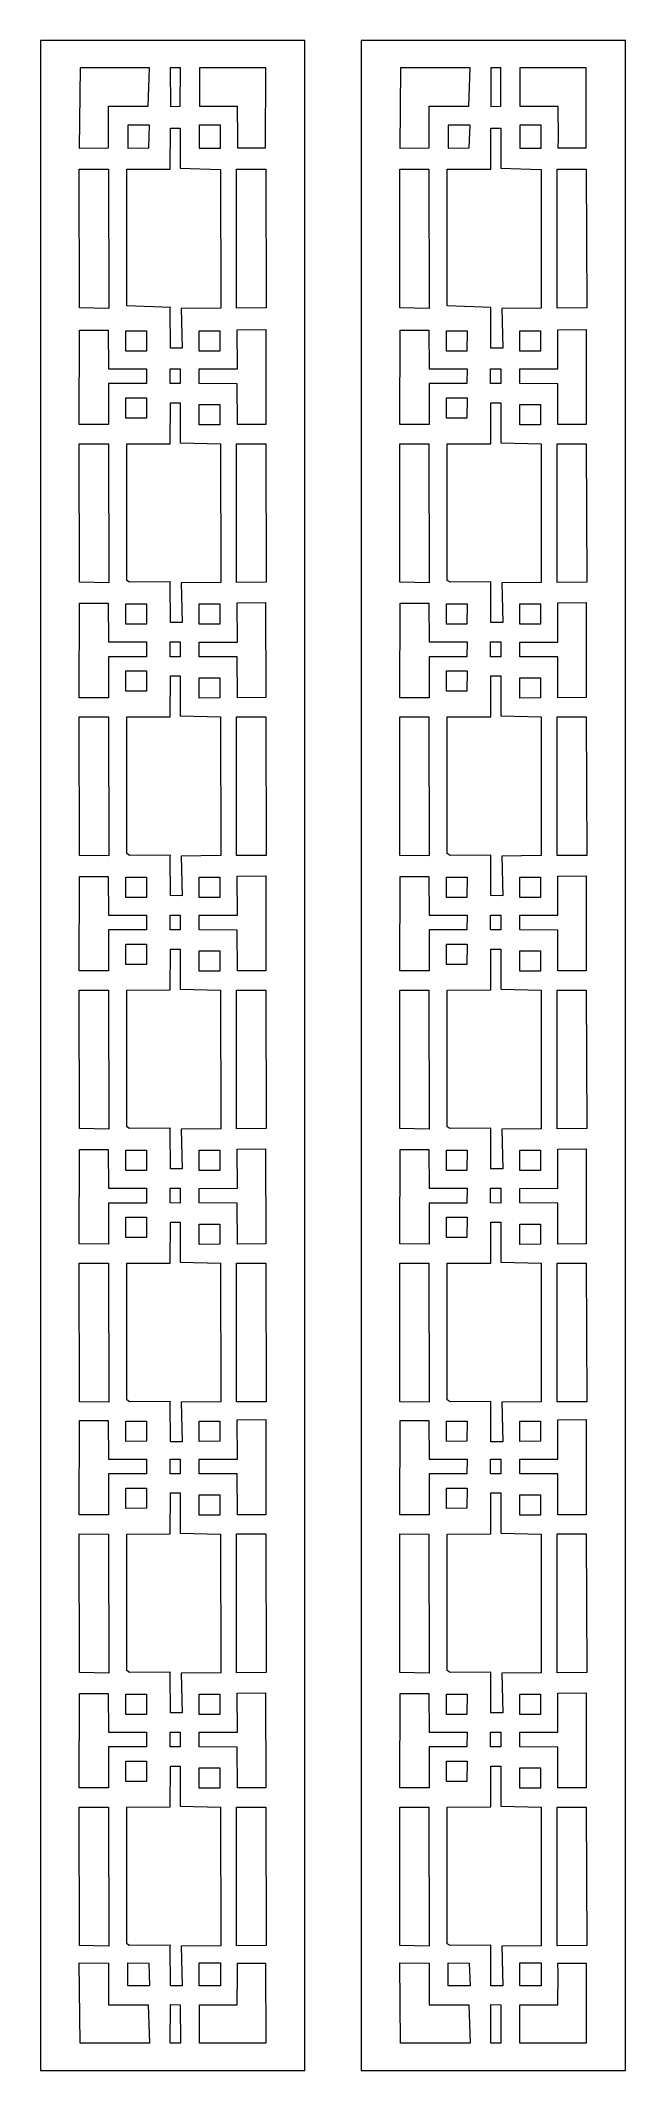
# Model space of a CAD drawing. Header units: centimetres. Extents: x -7.5 to -2, y -9.5 to 9.5.
import ezdxf

# ---------------------------------------------------------------- set-up
doc = ezdxf.new("R2010")
doc.units = ezdxf.units.CM
doc.header["$MEASUREMENT"] = 0
doc.layers.add('layer 1', color=7, linetype='Continuous')

msp = doc.modelspace()

# ---------------------------------------------------------------- linework, layer by layer
at = {"layer": 'layer 1', "color": 250, "lineweight": 9}
for points, knots in [([(-7.4512, 9.5), (-7.4512, 9.5), (-4.97548, 9.5), (-4.97548, 9.5), (-4.97548, 9.5), (-4.97548, 9.5), (-4.97548, -9.5), (-4.97548, -9.5), (-4.97548, -9.5), (-4.97548, -9.5), (-7.4512, -9.5), (-7.4512, -9.5), (-7.4512, -9.5), (-7.4512, -9.5), (-7.4512, 9.5), (-7.4512, 9.5)], [0, 0, 0, 0, 0.2, 0.2, 0.2, 0.2, 0.4, 0.4, 0.4, 0.4, 0.6, 0.6, 0.6, 0.6, 1, 1, 1, 1]), ([(-4.44953, 9.5), (-4.44953, 9.5), (-1.97381, 9.5), (-1.97381, 9.5), (-1.97381, 9.5), (-1.97381, 9.5), (-1.97381, -9.5), (-1.97381, -9.5), (-1.97381, -9.5), (-1.97381, -9.5), (-4.44953, -9.5), (-4.44953, -9.5), (-4.44953, -9.5), (-4.44953, -9.5), (-4.44953, 9.5), (-4.44953, 9.5)], [0, 0, 0, 0, 0.2, 0.2, 0.2, 0.2, 0.4, 0.4, 0.4, 0.4, 0.6, 0.6, 0.6, 0.6, 1, 1, 1, 1]), ([(-3.81255, 8.49475), (-3.81255, 8.49475), (-4.08667, 8.49413), (-4.08667, 8.49413), (-4.08667, 8.49413), (-4.08667, 8.49413), (-4.08016, 9.24388), (-4.08016, 9.24388), (-4.08016, 9.24388), (-4.08016, 9.24388), (-3.42892, 9.24367), (-3.42892, 9.24367), (-3.42892, 9.24367), (-3.42892, 9.24367), (-3.44096, 8.88556), (-3.44096, 8.88556), (-3.44096, 8.88556), (-3.44096, 8.88556), (-3.81335, 8.88539), (-3.81335, 8.88539), (-3.81335, 8.88539), (-3.81335, 8.88539), (-3.81255, 8.49475), (-3.81255, 8.49475)], [0, 0, 0, 0, 0.14285714, 0.14285714, 0.14285714, 0.14285714, 0.28571429, 0.28571429, 0.28571429, 0.28571429, 0.42857143, 0.42857143, 0.42857143, 0.42857143, 0.57142857, 0.57142857, 0.57142857, 0.57142857, 0.71428571, 0.71428571, 0.71428571, 0.71428571, 1, 1, 1, 1]), ([(-3.23414, 8.88461), (-3.23414, 8.88461), (-3.23454, 9.2435), (-3.23454, 9.2435), (-3.23454, 9.2435), (-3.23454, 9.2435), (-3.14035, 9.24447), (-3.14035, 9.24447), (-3.14035, 9.24447), (-3.14035, 9.24447), (-3.14092, 8.88598), (-3.14092, 8.88598), (-3.14092, 8.88598), (-3.14092, 8.88598), (-3.23414, 8.88461), (-3.23414, 8.88461)], [0, 0, 0, 0, 0.2, 0.2, 0.2, 0.2, 0.4, 0.4, 0.4, 0.4, 0.6, 0.6, 0.6, 0.6, 1, 1, 1, 1]), ([(-2.34109, 9.24434), (-2.34109, 9.24434), (-2.34155, 8.49494), (-2.34155, 8.49494), (-2.34155, 8.49494), (-2.34155, 8.49494), (-2.60613, 8.49544), (-2.60613, 8.49544), (-2.60613, 8.49544), (-2.60613, 8.49544), (-2.60497, 8.58228), (-2.60497, 8.58228), (-2.60497, 8.58228), (-2.60497, 8.58228), (-2.60704, 8.88551), (-2.60704, 8.88551), (-2.60704, 8.88551), (-2.60704, 8.88551), (-2.96215, 8.88634), (-2.96215, 8.88634), (-2.96215, 8.88634), (-2.96215, 8.88634), (-2.96259, 9.24388), (-2.96259, 9.24388), (-2.96259, 9.24388), (-2.96259, 9.24388), (-2.34109, 9.24434), (-2.34109, 9.24434)], [0, 0, 0, 0, 0.125, 0.125, 0.125, 0.125, 0.25, 0.25, 0.25, 0.25, 0.375, 0.375, 0.375, 0.375, 0.5, 0.5, 0.5, 0.5, 0.625, 0.625, 0.625, 0.625, 0.75, 0.75, 0.75, 0.75, 1, 1, 1, 1]), ([(-3.23416, 8.68004), (-3.23416, 8.68004), (-3.23576, 8.29686), (-3.23576, 8.29686), (-3.23576, 8.29686), (-3.23576, 8.29686), (-3.64199, 8.29559), (-3.64199, 8.29559), (-3.64199, 8.29559), (-3.64199, 8.29559), (-3.64199, 7.0171), (-3.64199, 7.0171), (-3.64199, 7.0171), (-3.64199, 7.0171), (-3.23414, 7.00249), (-3.23414, 7.00249), (-3.23414, 7.00249), (-3.23414, 7.00249), (-3.23485, 6.9903), (-3.23485, 6.9903), (-3.23485, 6.9903), (-3.23485, 6.9903), (-3.23395, 6.62253), (-3.23395, 6.62253), (-3.23395, 6.62253), (-3.23395, 6.62253), (-3.12332, 6.62211), (-3.12332, 6.62211), (-3.12332, 6.62211), (-3.12332, 6.62211), (-3.13204, 6.99355), (-3.13204, 6.99355), (-3.13204, 6.99355), (-3.13204, 6.99355), (-2.76263, 6.99683), (-2.76263, 6.99683), (-2.76263, 6.99683), (-2.76263, 6.99683), (-2.76434, 8.29475), (-2.76434, 8.29475), (-2.76434, 8.29475), (-2.76434, 8.29475), (-3.14132, 8.30455), (-3.14132, 8.30455), (-3.14132, 8.30455), (-3.14132, 8.30455), (-3.14202, 8.68004), (-3.14202, 8.68004), (-3.14202, 8.68004), (-3.14202, 8.68004), (-3.23416, 8.68004), (-3.23416, 8.68004)], [0, 0, 0, 0, 0.07142857, 0.07142857, 0.07142857, 0.07142857, 0.14285714, 0.14285714, 0.14285714, 0.14285714, 0.21428571, 0.21428571, 0.21428571, 0.21428571, 0.28571429, 0.28571429, 0.28571429, 0.28571429, 0.35714286, 0.35714286, 0.35714286, 0.35714286, 0.42857143, 0.42857143, 0.42857143, 0.42857143, 0.5, 0.5, 0.5, 0.5, 0.57142857, 0.57142857, 0.57142857, 0.57142857, 0.64285714, 0.64285714, 0.64285714, 0.64285714, 0.71428571, 0.71428571, 0.71428571, 0.71428571, 0.78571429, 0.78571429, 0.78571429, 0.78571429, 0.85714286, 0.85714286, 0.85714286, 0.85714286, 1, 1, 1, 1]), ([(-3.63312, 8.70744), (-3.63312, 8.70744), (-3.42877, 8.70917), (-3.42877, 8.70917), (-3.42877, 8.70917), (-3.42877, 8.70917), (-3.43644, 8.49494), (-3.43644, 8.49494), (-3.43644, 8.49494), (-3.43644, 8.49494), (-3.63312, 8.49371), (-3.63312, 8.49371), (-3.63312, 8.49371), (-3.63312, 8.49371), (-3.63312, 8.70744), (-3.63312, 8.70744)], [0, 0, 0, 0, 0.2, 0.2, 0.2, 0.2, 0.4, 0.4, 0.4, 0.4, 0.6, 0.6, 0.6, 0.6, 1, 1, 1, 1]), ([(-2.76354, 8.49435), (-2.76354, 8.49435), (-2.96335, 8.49293), (-2.96335, 8.49293), (-2.96335, 8.49293), (-2.96335, 8.49293), (-2.96335, 8.7082), (-2.96335, 8.7082), (-2.96335, 8.7082), (-2.96335, 8.7082), (-2.76344, 8.70917), (-2.76344, 8.70917), (-2.76344, 8.70917), (-2.76344, 8.70917), (-2.76354, 8.49435), (-2.76354, 8.49435)], [0, 0, 0, 0, 0.2, 0.2, 0.2, 0.2, 0.4, 0.4, 0.4, 0.4, 0.6, 0.6, 0.6, 0.6, 1, 1, 1, 1]), ([(-4.08667, 8.29623), (-4.08667, 8.29623), (-4.08565, 6.99915), (-4.08565, 6.99915), (-4.08565, 6.99915), (-4.08565, 6.99915), (-3.81149, 6.99359), (-3.81149, 6.99359), (-3.81149, 6.99359), (-3.81149, 6.99359), (-3.81398, 8.29559), (-3.81398, 8.29559), (-3.81398, 8.29559), (-3.81398, 8.29559), (-4.08667, 8.29623), (-4.08667, 8.29623)], [0, 0, 0, 0, 0.2, 0.2, 0.2, 0.2, 0.4, 0.4, 0.4, 0.4, 0.6, 0.6, 0.6, 0.6, 1, 1, 1, 1]), ([(-2.61316, 8.29633), (-2.61316, 8.29633), (-2.61382, 6.99687), (-2.61382, 6.99687), (-2.61382, 6.99687), (-2.61382, 6.99687), (-2.33667, 6.99923), (-2.33667, 6.99923), (-2.33667, 6.99923), (-2.33667, 6.99923), (-2.34126, 8.29644), (-2.34126, 8.29644), (-2.34126, 8.29644), (-2.34126, 8.29644), (-2.61316, 8.29633), (-2.61316, 8.29633)], [0, 0, 0, 0, 0.2, 0.2, 0.2, 0.2, 0.4, 0.4, 0.4, 0.4, 0.6, 0.6, 0.6, 0.6, 1, 1, 1, 1]), ([(-3.45779, 6.28891), (-3.45779, 6.28891), (-3.45699, 6.42714), (-3.45699, 6.42714), (-3.45699, 6.42714), (-3.45699, 6.42714), (-3.81322, 6.42708), (-3.81322, 6.42708), (-3.81322, 6.42708), (-3.81322, 6.42708), (-3.81603, 6.78956), (-3.81603, 6.78956), (-3.81603, 6.78956), (-3.81603, 6.78956), (-4.0847, 6.78956), (-4.0847, 6.78956), (-4.0847, 6.78956), (-4.0847, 6.78956), (-4.08667, 5.90568), (-4.08667, 5.90568), (-4.08667, 5.90568), (-4.08667, 5.90568), (-3.81229, 5.9052), (-3.81229, 5.9052), (-3.81229, 5.9052), (-3.81229, 5.9052), (-3.81183, 6.28891), (-3.81183, 6.28891), (-3.81183, 6.28891), (-3.81183, 6.28891), (-3.45779, 6.28891), (-3.45779, 6.28891)], [0, 0, 0, 0, 0.11111111, 0.11111111, 0.11111111, 0.11111111, 0.22222222, 0.22222222, 0.22222222, 0.22222222, 0.33333333, 0.33333333, 0.33333333, 0.33333333, 0.44444444, 0.44444444, 0.44444444, 0.44444444, 0.55555556, 0.55555556, 0.55555556, 0.55555556, 0.66666667, 0.66666667, 0.66666667, 0.66666667, 0.77777778, 0.77777778, 0.77777778, 0.77777778, 1, 1, 1, 1]), ([(-3.65091, 6.59241), (-3.65091, 6.59241), (-3.4579, 6.59362), (-3.4579, 6.59362), (-3.4579, 6.59362), (-3.4579, 6.59362), (-3.4568, 6.78253), (-3.4568, 6.78253), (-3.4568, 6.78253), (-3.4568, 6.78253), (-3.65057, 6.78257), (-3.65057, 6.78257), (-3.65057, 6.78257), (-3.65057, 6.78257), (-3.65091, 6.59241), (-3.65091, 6.59241)], [0, 0, 0, 0, 0.2, 0.2, 0.2, 0.2, 0.4, 0.4, 0.4, 0.4, 0.6, 0.6, 0.6, 0.6, 1, 1, 1, 1]), ([(-2.60704, 6.79374), (-2.60704, 6.79374), (-2.60587, 6.42655), (-2.60587, 6.42655), (-2.60587, 6.42655), (-2.60587, 6.42655), (-2.96346, 6.42615), (-2.96346, 6.42615), (-2.96346, 6.42615), (-2.96346, 6.42615), (-2.9635, 6.28925), (-2.9635, 6.28925), (-2.9635, 6.28925), (-2.9635, 6.28925), (-2.60754, 6.28787), (-2.60754, 6.28787), (-2.60754, 6.28787), (-2.60754, 6.28787), (-2.60649, 5.90505), (-2.60649, 5.90505), (-2.60649, 5.90505), (-2.60649, 5.90505), (-2.34122, 5.90575), (-2.34122, 5.90575), (-2.34122, 5.90575), (-2.34122, 5.90575), (-2.34143, 6.7967), (-2.34143, 6.7967), (-2.34143, 6.7967), (-2.34143, 6.7967), (-2.60704, 6.79374), (-2.60704, 6.79374)], [0, 0, 0, 0, 0.11111111, 0.11111111, 0.11111111, 0.11111111, 0.22222222, 0.22222222, 0.22222222, 0.22222222, 0.33333333, 0.33333333, 0.33333333, 0.33333333, 0.44444444, 0.44444444, 0.44444444, 0.44444444, 0.55555556, 0.55555556, 0.55555556, 0.55555556, 0.66666667, 0.66666667, 0.66666667, 0.66666667, 0.77777778, 0.77777778, 0.77777778, 0.77777778, 1, 1, 1, 1]), ([(-2.9635, 6.59241), (-2.9635, 6.59241), (-2.77049, 6.59362), (-2.77049, 6.59362), (-2.77049, 6.59362), (-2.77049, 6.59362), (-2.76939, 6.78253), (-2.76939, 6.78253), (-2.76939, 6.78253), (-2.76939, 6.78253), (-2.96316, 6.78257), (-2.96316, 6.78257), (-2.96316, 6.78257), (-2.96316, 6.78257), (-2.9635, 6.59241), (-2.9635, 6.59241)], [0, 0, 0, 0, 0.2, 0.2, 0.2, 0.2, 0.4, 0.4, 0.4, 0.4, 0.6, 0.6, 0.6, 0.6, 1, 1, 1, 1]), ([(-3.23618, 6.42777), (-3.23618, 6.42777), (-3.23627, 6.28931), (-3.23627, 6.28931), (-3.23627, 6.28931), (-3.23627, 6.28931), (-3.1413, 6.28891), (-3.1413, 6.28891), (-3.1413, 6.28891), (-3.1413, 6.28891), (-3.14113, 6.42682), (-3.14113, 6.42682), (-3.14113, 6.42682), (-3.14113, 6.42682), (-3.23618, 6.42777), (-3.23618, 6.42777)], [0, 0, 0, 0, 0.2, 0.2, 0.2, 0.2, 0.4, 0.4, 0.4, 0.4, 0.6, 0.6, 0.6, 0.6, 1, 1, 1, 1]), ([(-3.65091, 5.96542), (-3.65091, 5.96542), (-3.4579, 5.96662), (-3.4579, 5.96662), (-3.4579, 5.96662), (-3.4579, 5.96662), (-3.4568, 6.15553), (-3.4568, 6.15553), (-3.4568, 6.15553), (-3.4568, 6.15553), (-3.65057, 6.15558), (-3.65057, 6.15558), (-3.65057, 6.15558), (-3.65057, 6.15558), (-3.65091, 5.96542), (-3.65091, 5.96542)], [0, 0, 0, 0, 0.2, 0.2, 0.2, 0.2, 0.4, 0.4, 0.4, 0.4, 0.6, 0.6, 0.6, 0.6, 1, 1, 1, 1]), ([(-3.23416, 6.1101), (-3.23416, 6.1101), (-3.23576, 5.72691), (-3.23576, 5.72691), (-3.23576, 5.72691), (-3.23576, 5.72691), (-3.64199, 5.72565), (-3.64199, 5.72565), (-3.64199, 5.72565), (-3.64199, 5.72565), (-3.64199, 4.44716), (-3.64199, 4.44716), (-3.64199, 4.44716), (-3.64199, 4.44716), (-3.61517, 4.42929), (-3.61517, 4.42929), (-3.61517, 4.42929), (-3.61517, 4.42929), (-3.23414, 4.43254), (-3.23414, 4.43254), (-3.23414, 4.43254), (-3.23414, 4.43254), (-3.23485, 4.42035), (-3.23485, 4.42035), (-3.23485, 4.42035), (-3.23485, 4.42035), (-3.23395, 4.05259), (-3.23395, 4.05259), (-3.23395, 4.05259), (-3.23395, 4.05259), (-3.12332, 4.05216), (-3.12332, 4.05216), (-3.12332, 4.05216), (-3.12332, 4.05216), (-3.13204, 4.4236), (-3.13204, 4.4236), (-3.13204, 4.4236), (-3.13204, 4.4236), (-2.76263, 4.42688), (-2.76263, 4.42688), (-2.76263, 4.42688), (-2.76263, 4.42688), (-2.76434, 5.7248), (-2.76434, 5.7248), (-2.76434, 5.7248), (-2.76434, 5.7248), (-3.14132, 5.7346), (-3.14132, 5.7346), (-3.14132, 5.7346), (-3.14132, 5.7346), (-3.14202, 6.1101), (-3.14202, 6.1101), (-3.14202, 6.1101), (-3.14202, 6.1101), (-3.23416, 6.1101), (-3.23416, 6.1101)], [0, 0, 0, 0, 0.06666667, 0.06666667, 0.06666667, 0.06666667, 0.13333333, 0.13333333, 0.13333333, 0.13333333, 0.2, 0.2, 0.2, 0.2, 0.26666667, 0.26666667, 0.26666667, 0.26666667, 0.33333333, 0.33333333, 0.33333333, 0.33333333, 0.4, 0.4, 0.4, 0.4, 0.46666667, 0.46666667, 0.46666667, 0.46666667, 0.53333333, 0.53333333, 0.53333333, 0.53333333, 0.6, 0.6, 0.6, 0.6, 0.66666667, 0.66666667, 0.66666667, 0.66666667, 0.73333333, 0.73333333, 0.73333333, 0.73333333, 0.8, 0.8, 0.8, 0.8, 0.86666667, 0.86666667, 0.86666667, 0.86666667, 1, 1, 1, 1]), ([(-2.9635, 5.90205), (-2.9635, 5.90205), (-2.77049, 5.90325), (-2.77049, 5.90325), (-2.77049, 5.90325), (-2.77049, 5.90325), (-2.76939, 6.09216), (-2.76939, 6.09216), (-2.76939, 6.09216), (-2.76939, 6.09216), (-2.96316, 6.0922), (-2.96316, 6.0922), (-2.96316, 6.0922), (-2.96316, 6.0922), (-2.9635, 5.90205), (-2.9635, 5.90205)], [0, 0, 0, 0, 0.2, 0.2, 0.2, 0.2, 0.4, 0.4, 0.4, 0.4, 0.6, 0.6, 0.6, 0.6, 1, 1, 1, 1]), ([(-4.08667, 5.72628), (-4.08667, 5.72628), (-4.08565, 4.4292), (-4.08565, 4.4292), (-4.08565, 4.4292), (-4.08565, 4.4292), (-3.81149, 4.42365), (-3.81149, 4.42365), (-3.81149, 4.42365), (-3.81149, 4.42365), (-3.81398, 5.72565), (-3.81398, 5.72565), (-3.81398, 5.72565), (-3.81398, 5.72565), (-4.08667, 5.72628), (-4.08667, 5.72628)], [0, 0, 0, 0, 0.2, 0.2, 0.2, 0.2, 0.4, 0.4, 0.4, 0.4, 0.6, 0.6, 0.6, 0.6, 1, 1, 1, 1]), ([(-2.61316, 5.72638), (-2.61316, 5.72638), (-2.61382, 4.42692), (-2.61382, 4.42692), (-2.61382, 4.42692), (-2.61382, 4.42692), (-2.33667, 4.42929), (-2.33667, 4.42929), (-2.33667, 4.42929), (-2.33667, 4.42929), (-2.34126, 5.72649), (-2.34126, 5.72649), (-2.34126, 5.72649), (-2.34126, 5.72649), (-2.61316, 5.72638), (-2.61316, 5.72638)], [0, 0, 0, 0, 0.2, 0.2, 0.2, 0.2, 0.4, 0.4, 0.4, 0.4, 0.6, 0.6, 0.6, 0.6, 1, 1, 1, 1]), ([(-3.45781, 3.73271), (-3.45781, 3.73271), (-3.45701, 3.87094), (-3.45701, 3.87094), (-3.45701, 3.87094), (-3.45701, 3.87094), (-3.81324, 3.87088), (-3.81324, 3.87088), (-3.81324, 3.87088), (-3.81324, 3.87088), (-3.81605, 4.23336), (-3.81605, 4.23336), (-3.81605, 4.23336), (-3.81605, 4.23336), (-4.08472, 4.23336), (-4.08472, 4.23336), (-4.08472, 4.23336), (-4.08472, 4.23336), (-4.08669, 3.34949), (-4.08669, 3.34949), (-4.08669, 3.34949), (-4.08669, 3.34949), (-3.81231, 3.349), (-3.81231, 3.349), (-3.81231, 3.349), (-3.81231, 3.349), (-3.81185, 3.73271), (-3.81185, 3.73271), (-3.81185, 3.73271), (-3.81185, 3.73271), (-3.45781, 3.73271), (-3.45781, 3.73271)], [0, 0, 0, 0, 0.11111111, 0.11111111, 0.11111111, 0.11111111, 0.22222222, 0.22222222, 0.22222222, 0.22222222, 0.33333333, 0.33333333, 0.33333333, 0.33333333, 0.44444444, 0.44444444, 0.44444444, 0.44444444, 0.55555556, 0.55555556, 0.55555556, 0.55555556, 0.66666667, 0.66666667, 0.66666667, 0.66666667, 0.77777778, 0.77777778, 0.77777778, 0.77777778, 1, 1, 1, 1]), ([(-3.65093, 4.03622), (-3.65093, 4.03622), (-3.45792, 4.03742), (-3.45792, 4.03742), (-3.45792, 4.03742), (-3.45792, 4.03742), (-3.45682, 4.22633), (-3.45682, 4.22633), (-3.45682, 4.22633), (-3.45682, 4.22633), (-3.65059, 4.22637), (-3.65059, 4.22637), (-3.65059, 4.22637), (-3.65059, 4.22637), (-3.65093, 4.03622), (-3.65093, 4.03622)], [0, 0, 0, 0, 0.2, 0.2, 0.2, 0.2, 0.4, 0.4, 0.4, 0.4, 0.6, 0.6, 0.6, 0.6, 1, 1, 1, 1]), ([(-2.60706, 4.23755), (-2.60706, 4.23755), (-2.6059, 3.87035), (-2.6059, 3.87035), (-2.6059, 3.87035), (-2.6059, 3.87035), (-2.96348, 3.86995), (-2.96348, 3.86995), (-2.96348, 3.86995), (-2.96348, 3.86995), (-2.96352, 3.73305), (-2.96352, 3.73305), (-2.96352, 3.73305), (-2.96352, 3.73305), (-2.60756, 3.73168), (-2.60756, 3.73168), (-2.60756, 3.73168), (-2.60756, 3.73168), (-2.60651, 3.34885), (-2.60651, 3.34885), (-2.60651, 3.34885), (-2.60651, 3.34885), (-2.34124, 3.34955), (-2.34124, 3.34955), (-2.34124, 3.34955), (-2.34124, 3.34955), (-2.34145, 4.2405), (-2.34145, 4.2405), (-2.34145, 4.2405), (-2.34145, 4.2405), (-2.60706, 4.23755), (-2.60706, 4.23755)], [0, 0, 0, 0, 0.11111111, 0.11111111, 0.11111111, 0.11111111, 0.22222222, 0.22222222, 0.22222222, 0.22222222, 0.33333333, 0.33333333, 0.33333333, 0.33333333, 0.44444444, 0.44444444, 0.44444444, 0.44444444, 0.55555556, 0.55555556, 0.55555556, 0.55555556, 0.66666667, 0.66666667, 0.66666667, 0.66666667, 0.77777778, 0.77777778, 0.77777778, 0.77777778, 1, 1, 1, 1]), ([(-2.96352, 4.03622), (-2.96352, 4.03622), (-2.77051, 4.03742), (-2.77051, 4.03742), (-2.77051, 4.03742), (-2.77051, 4.03742), (-2.76941, 4.22633), (-2.76941, 4.22633), (-2.76941, 4.22633), (-2.76941, 4.22633), (-2.96318, 4.22637), (-2.96318, 4.22637), (-2.96318, 4.22637), (-2.96318, 4.22637), (-2.96352, 4.03622), (-2.96352, 4.03622)], [0, 0, 0, 0, 0.2, 0.2, 0.2, 0.2, 0.4, 0.4, 0.4, 0.4, 0.6, 0.6, 0.6, 0.6, 1, 1, 1, 1]), ([(-3.23621, 3.87158), (-3.23621, 3.87158), (-3.23629, 3.73311), (-3.23629, 3.73311), (-3.23629, 3.73311), (-3.23629, 3.73311), (-3.14132, 3.73271), (-3.14132, 3.73271), (-3.14132, 3.73271), (-3.14132, 3.73271), (-3.14115, 3.87063), (-3.14115, 3.87063), (-3.14115, 3.87063), (-3.14115, 3.87063), (-3.23621, 3.87158), (-3.23621, 3.87158)], [0, 0, 0, 0, 0.2, 0.2, 0.2, 0.2, 0.4, 0.4, 0.4, 0.4, 0.6, 0.6, 0.6, 0.6, 1, 1, 1, 1]), ([(-3.65093, 3.40922), (-3.65093, 3.40922), (-3.45792, 3.41043), (-3.45792, 3.41043), (-3.45792, 3.41043), (-3.45792, 3.41043), (-3.45682, 3.59934), (-3.45682, 3.59934), (-3.45682, 3.59934), (-3.45682, 3.59934), (-3.65059, 3.59938), (-3.65059, 3.59938), (-3.65059, 3.59938), (-3.65059, 3.59938), (-3.65093, 3.40922), (-3.65093, 3.40922)], [0, 0, 0, 0, 0.2, 0.2, 0.2, 0.2, 0.4, 0.4, 0.4, 0.4, 0.6, 0.6, 0.6, 0.6, 1, 1, 1, 1]), ([(-3.23416, 3.5539), (-3.23416, 3.5539), (-3.23576, 3.17072), (-3.23576, 3.17072), (-3.23576, 3.17072), (-3.23576, 3.17072), (-3.64199, 3.16945), (-3.64199, 3.16945), (-3.64199, 3.16945), (-3.64199, 3.16945), (-3.64199, 1.89096), (-3.64199, 1.89096), (-3.64199, 1.89096), (-3.64199, 1.89096), (-3.61517, 1.87309), (-3.61517, 1.87309), (-3.61517, 1.87309), (-3.61517, 1.87309), (-3.23414, 1.87634), (-3.23414, 1.87634), (-3.23414, 1.87634), (-3.23414, 1.87634), (-3.23485, 1.86415), (-3.23485, 1.86415), (-3.23485, 1.86415), (-3.23485, 1.86415), (-3.23395, 1.49639), (-3.23395, 1.49639), (-3.23395, 1.49639), (-3.23395, 1.49639), (-3.12332, 1.49597), (-3.12332, 1.49597), (-3.12332, 1.49597), (-3.12332, 1.49597), (-3.13204, 1.86741), (-3.13204, 1.86741), (-3.13204, 1.86741), (-3.13204, 1.86741), (-2.76263, 1.87068), (-2.76263, 1.87068), (-2.76263, 1.87068), (-2.76263, 1.87068), (-2.76434, 3.1686), (-2.76434, 3.1686), (-2.76434, 3.1686), (-2.76434, 3.1686), (-3.14132, 3.17841), (-3.14132, 3.17841), (-3.14132, 3.17841), (-3.14132, 3.17841), (-3.14202, 3.5539), (-3.14202, 3.5539), (-3.14202, 3.5539), (-3.14202, 3.5539), (-3.23416, 3.5539), (-3.23416, 3.5539)], [0, 0, 0, 0, 0.06666667, 0.06666667, 0.06666667, 0.06666667, 0.13333333, 0.13333333, 0.13333333, 0.13333333, 0.2, 0.2, 0.2, 0.2, 0.26666667, 0.26666667, 0.26666667, 0.26666667, 0.33333333, 0.33333333, 0.33333333, 0.33333333, 0.4, 0.4, 0.4, 0.4, 0.46666667, 0.46666667, 0.46666667, 0.46666667, 0.53333333, 0.53333333, 0.53333333, 0.53333333, 0.6, 0.6, 0.6, 0.6, 0.66666667, 0.66666667, 0.66666667, 0.66666667, 0.73333333, 0.73333333, 0.73333333, 0.73333333, 0.8, 0.8, 0.8, 0.8, 0.86666667, 0.86666667, 0.86666667, 0.86666667, 1, 1, 1, 1]), ([(-2.96352, 3.34585), (-2.96352, 3.34585), (-2.77051, 3.34706), (-2.77051, 3.34706), (-2.77051, 3.34706), (-2.77051, 3.34706), (-2.76941, 3.53597), (-2.76941, 3.53597), (-2.76941, 3.53597), (-2.76941, 3.53597), (-2.96318, 3.53601), (-2.96318, 3.53601), (-2.96318, 3.53601), (-2.96318, 3.53601), (-2.96352, 3.34585), (-2.96352, 3.34585)], [0, 0, 0, 0, 0.2, 0.2, 0.2, 0.2, 0.4, 0.4, 0.4, 0.4, 0.6, 0.6, 0.6, 0.6, 1, 1, 1, 1]), ([(-4.08667, 3.17008), (-4.08667, 3.17008), (-4.08565, 1.873), (-4.08565, 1.873), (-4.08565, 1.873), (-4.08565, 1.873), (-3.81149, 1.86745), (-3.81149, 1.86745), (-3.81149, 1.86745), (-3.81149, 1.86745), (-3.81398, 3.16945), (-3.81398, 3.16945), (-3.81398, 3.16945), (-3.81398, 3.16945), (-4.08667, 3.17008), (-4.08667, 3.17008)], [0, 0, 0, 0, 0.2, 0.2, 0.2, 0.2, 0.4, 0.4, 0.4, 0.4, 0.6, 0.6, 0.6, 0.6, 1, 1, 1, 1]), ([(-2.61316, 3.17019), (-2.61316, 3.17019), (-2.61382, 1.87072), (-2.61382, 1.87072), (-2.61382, 1.87072), (-2.61382, 1.87072), (-2.33667, 1.87309), (-2.33667, 1.87309), (-2.33667, 1.87309), (-2.33667, 1.87309), (-2.34126, 3.17029), (-2.34126, 3.17029), (-2.34126, 3.17029), (-2.34126, 3.17029), (-2.61316, 3.17019), (-2.61316, 3.17019)], [0, 0, 0, 0, 0.2, 0.2, 0.2, 0.2, 0.4, 0.4, 0.4, 0.4, 0.6, 0.6, 0.6, 0.6, 1, 1, 1, 1]), ([(-3.45779, 1.17523), (-3.45779, 1.17523), (-3.45699, 1.31346), (-3.45699, 1.31346), (-3.45699, 1.31346), (-3.45699, 1.31346), (-3.81322, 1.3134), (-3.81322, 1.3134), (-3.81322, 1.3134), (-3.81322, 1.3134), (-3.81603, 1.67588), (-3.81603, 1.67588), (-3.81603, 1.67588), (-3.81603, 1.67588), (-4.0847, 1.67588), (-4.0847, 1.67588), (-4.0847, 1.67588), (-4.0847, 1.67588), (-4.08667, 0.792), (-4.08667, 0.792), (-4.08667, 0.792), (-4.08667, 0.792), (-3.81229, 0.79152), (-3.81229, 0.79152), (-3.81229, 0.79152), (-3.81229, 0.79152), (-3.81183, 1.17523), (-3.81183, 1.17523), (-3.81183, 1.17523), (-3.81183, 1.17523), (-3.45779, 1.17523), (-3.45779, 1.17523)], [0, 0, 0, 0, 0.11111111, 0.11111111, 0.11111111, 0.11111111, 0.22222222, 0.22222222, 0.22222222, 0.22222222, 0.33333333, 0.33333333, 0.33333333, 0.33333333, 0.44444444, 0.44444444, 0.44444444, 0.44444444, 0.55555556, 0.55555556, 0.55555556, 0.55555556, 0.66666667, 0.66666667, 0.66666667, 0.66666667, 0.77777778, 0.77777778, 0.77777778, 0.77777778, 1, 1, 1, 1]), ([(-3.65091, 1.47873), (-3.65091, 1.47873), (-3.4579, 1.47994), (-3.4579, 1.47994), (-3.4579, 1.47994), (-3.4579, 1.47994), (-3.4568, 1.66884), (-3.4568, 1.66884), (-3.4568, 1.66884), (-3.4568, 1.66884), (-3.65057, 1.66889), (-3.65057, 1.66889), (-3.65057, 1.66889), (-3.65057, 1.66889), (-3.65091, 1.47873), (-3.65091, 1.47873)], [0, 0, 0, 0, 0.2, 0.2, 0.2, 0.2, 0.4, 0.4, 0.4, 0.4, 0.6, 0.6, 0.6, 0.6, 1, 1, 1, 1]), ([(-2.60704, 1.68006), (-2.60704, 1.68006), (-2.60587, 1.31287), (-2.60587, 1.31287), (-2.60587, 1.31287), (-2.60587, 1.31287), (-2.96346, 1.31247), (-2.96346, 1.31247), (-2.96346, 1.31247), (-2.96346, 1.31247), (-2.9635, 1.17556), (-2.9635, 1.17556), (-2.9635, 1.17556), (-2.9635, 1.17556), (-2.60754, 1.17419), (-2.60754, 1.17419), (-2.60754, 1.17419), (-2.60754, 1.17419), (-2.60649, 0.79137), (-2.60649, 0.79137), (-2.60649, 0.79137), (-2.60649, 0.79137), (-2.34122, 0.79206), (-2.34122, 0.79206), (-2.34122, 0.79206), (-2.34122, 0.79206), (-2.34143, 1.68302), (-2.34143, 1.68302), (-2.34143, 1.68302), (-2.34143, 1.68302), (-2.60704, 1.68006), (-2.60704, 1.68006)], [0, 0, 0, 0, 0.11111111, 0.11111111, 0.11111111, 0.11111111, 0.22222222, 0.22222222, 0.22222222, 0.22222222, 0.33333333, 0.33333333, 0.33333333, 0.33333333, 0.44444444, 0.44444444, 0.44444444, 0.44444444, 0.55555556, 0.55555556, 0.55555556, 0.55555556, 0.66666667, 0.66666667, 0.66666667, 0.66666667, 0.77777778, 0.77777778, 0.77777778, 0.77777778, 1, 1, 1, 1]), ([(-2.9635, 1.47873), (-2.9635, 1.47873), (-2.77049, 1.47994), (-2.77049, 1.47994), (-2.77049, 1.47994), (-2.77049, 1.47994), (-2.76939, 1.66884), (-2.76939, 1.66884), (-2.76939, 1.66884), (-2.76939, 1.66884), (-2.96316, 1.66889), (-2.96316, 1.66889), (-2.96316, 1.66889), (-2.96316, 1.66889), (-2.9635, 1.47873), (-2.9635, 1.47873)], [0, 0, 0, 0, 0.2, 0.2, 0.2, 0.2, 0.4, 0.4, 0.4, 0.4, 0.6, 0.6, 0.6, 0.6, 1, 1, 1, 1]), ([(-3.23618, 1.31409), (-3.23618, 1.31409), (-3.23627, 1.17563), (-3.23627, 1.17563), (-3.23627, 1.17563), (-3.23627, 1.17563), (-3.1413, 1.17523), (-3.1413, 1.17523), (-3.1413, 1.17523), (-3.1413, 1.17523), (-3.14113, 1.31314), (-3.14113, 1.31314), (-3.14113, 1.31314), (-3.14113, 1.31314), (-3.23618, 1.31409), (-3.23618, 1.31409)], [0, 0, 0, 0, 0.2, 0.2, 0.2, 0.2, 0.4, 0.4, 0.4, 0.4, 0.6, 0.6, 0.6, 0.6, 1, 1, 1, 1]), ([(-3.65091, 0.85174), (-3.65091, 0.85174), (-3.4579, 0.85294), (-3.4579, 0.85294), (-3.4579, 0.85294), (-3.4579, 0.85294), (-3.4568, 1.04185), (-3.4568, 1.04185), (-3.4568, 1.04185), (-3.4568, 1.04185), (-3.65057, 1.04189), (-3.65057, 1.04189), (-3.65057, 1.04189), (-3.65057, 1.04189), (-3.65091, 0.85174), (-3.65091, 0.85174)], [0, 0, 0, 0, 0.2, 0.2, 0.2, 0.2, 0.4, 0.4, 0.4, 0.4, 0.6, 0.6, 0.6, 0.6, 1, 1, 1, 1]), ([(-3.23416, 0.99641), (-3.23416, 0.99641), (-3.23576, 0.61323), (-3.23576, 0.61323), (-3.23576, 0.61323), (-3.23576, 0.61323), (-3.64199, 0.61196), (-3.64199, 0.61196), (-3.64199, 0.61196), (-3.64199, 0.61196), (-3.64199, -0.66653), (-3.64199, -0.66653), (-3.64199, -0.66653), (-3.64199, -0.66653), (-3.61517, -0.6844), (-3.61517, -0.6844), (-3.61517, -0.6844), (-3.61517, -0.6844), (-3.23414, -0.68114), (-3.23414, -0.68114), (-3.23414, -0.68114), (-3.23414, -0.68114), (-3.23485, -0.69333), (-3.23485, -0.69333), (-3.23485, -0.69333), (-3.23485, -0.69333), (-3.23395, -1.06109), (-3.23395, -1.06109), (-3.23395, -1.06109), (-3.23395, -1.06109), (-3.12332, -1.06152), (-3.12332, -1.06152), (-3.12332, -1.06152), (-3.12332, -1.06152), (-3.13204, -0.69008), (-3.13204, -0.69008), (-3.13204, -0.69008), (-3.13204, -0.69008), (-2.76263, -0.6868), (-2.76263, -0.6868), (-2.76263, -0.6868), (-2.76263, -0.6868), (-2.76434, 0.61112), (-2.76434, 0.61112), (-2.76434, 0.61112), (-2.76434, 0.61112), (-3.14132, 0.62092), (-3.14132, 0.62092), (-3.14132, 0.62092), (-3.14132, 0.62092), (-3.14202, 0.99641), (-3.14202, 0.99641), (-3.14202, 0.99641), (-3.14202, 0.99641), (-3.23416, 0.99641), (-3.23416, 0.99641)], [0, 0, 0, 0, 0.06666667, 0.06666667, 0.06666667, 0.06666667, 0.13333333, 0.13333333, 0.13333333, 0.13333333, 0.2, 0.2, 0.2, 0.2, 0.26666667, 0.26666667, 0.26666667, 0.26666667, 0.33333333, 0.33333333, 0.33333333, 0.33333333, 0.4, 0.4, 0.4, 0.4, 0.46666667, 0.46666667, 0.46666667, 0.46666667, 0.53333333, 0.53333333, 0.53333333, 0.53333333, 0.6, 0.6, 0.6, 0.6, 0.66666667, 0.66666667, 0.66666667, 0.66666667, 0.73333333, 0.73333333, 0.73333333, 0.73333333, 0.8, 0.8, 0.8, 0.8, 0.86666667, 0.86666667, 0.86666667, 0.86666667, 1, 1, 1, 1]), ([(-2.9635, 0.78837), (-2.9635, 0.78837), (-2.77049, 0.78957), (-2.77049, 0.78957), (-2.77049, 0.78957), (-2.77049, 0.78957), (-2.76939, 0.97848), (-2.76939, 0.97848), (-2.76939, 0.97848), (-2.76939, 0.97848), (-2.96316, 0.97852), (-2.96316, 0.97852), (-2.96316, 0.97852), (-2.96316, 0.97852), (-2.9635, 0.78837), (-2.9635, 0.78837)], [0, 0, 0, 0, 0.2, 0.2, 0.2, 0.2, 0.4, 0.4, 0.4, 0.4, 0.6, 0.6, 0.6, 0.6, 1, 1, 1, 1]), ([(-4.08667, 0.6126), (-4.08667, 0.6126), (-4.08565, -0.68448), (-4.08565, -0.68448), (-4.08565, -0.68448), (-4.08565, -0.68448), (-3.81149, -0.69004), (-3.81149, -0.69004), (-3.81149, -0.69004), (-3.81149, -0.69004), (-3.81398, 0.61196), (-3.81398, 0.61196), (-3.81398, 0.61196), (-3.81398, 0.61196), (-4.08667, 0.6126), (-4.08667, 0.6126)], [0, 0, 0, 0, 0.2, 0.2, 0.2, 0.2, 0.4, 0.4, 0.4, 0.4, 0.6, 0.6, 0.6, 0.6, 1, 1, 1, 1]), ([(-2.61316, 0.6127), (-2.61316, 0.6127), (-2.61382, -0.68676), (-2.61382, -0.68676), (-2.61382, -0.68676), (-2.61382, -0.68676), (-2.33667, -0.6844), (-2.33667, -0.6844), (-2.33667, -0.6844), (-2.33667, -0.6844), (-2.34126, 0.61281), (-2.34126, 0.61281), (-2.34126, 0.61281), (-2.34126, 0.61281), (-2.61316, 0.6127), (-2.61316, 0.6127)], [0, 0, 0, 0, 0.2, 0.2, 0.2, 0.2, 0.4, 0.4, 0.4, 0.4, 0.6, 0.6, 0.6, 0.6, 1, 1, 1, 1]), ([(-3.45781, -1.38097), (-3.45781, -1.38097), (-3.45701, -1.24274), (-3.45701, -1.24274), (-3.45701, -1.24274), (-3.45701, -1.24274), (-3.81324, -1.2428), (-3.81324, -1.2428), (-3.81324, -1.2428), (-3.81324, -1.2428), (-3.81605, -0.88032), (-3.81605, -0.88032), (-3.81605, -0.88032), (-3.81605, -0.88032), (-4.08472, -0.88032), (-4.08472, -0.88032), (-4.08472, -0.88032), (-4.08472, -0.88032), (-4.08669, -1.7642), (-4.08669, -1.7642), (-4.08669, -1.7642), (-4.08669, -1.7642), (-3.81231, -1.76468), (-3.81231, -1.76468), (-3.81231, -1.76468), (-3.81231, -1.76468), (-3.81185, -1.38097), (-3.81185, -1.38097), (-3.81185, -1.38097), (-3.81185, -1.38097), (-3.45781, -1.38097), (-3.45781, -1.38097)], [0, 0, 0, 0, 0.11111111, 0.11111111, 0.11111111, 0.11111111, 0.22222222, 0.22222222, 0.22222222, 0.22222222, 0.33333333, 0.33333333, 0.33333333, 0.33333333, 0.44444444, 0.44444444, 0.44444444, 0.44444444, 0.55555556, 0.55555556, 0.55555556, 0.55555556, 0.66666667, 0.66666667, 0.66666667, 0.66666667, 0.77777778, 0.77777778, 0.77777778, 0.77777778, 1, 1, 1, 1]), ([(-3.65093, -1.07746), (-3.65093, -1.07746), (-3.45792, -1.07626), (-3.45792, -1.07626), (-3.45792, -1.07626), (-3.45792, -1.07626), (-3.45682, -0.88735), (-3.45682, -0.88735), (-3.45682, -0.88735), (-3.45682, -0.88735), (-3.65059, -0.88731), (-3.65059, -0.88731), (-3.65059, -0.88731), (-3.65059, -0.88731), (-3.65093, -1.07746), (-3.65093, -1.07746)], [0, 0, 0, 0, 0.2, 0.2, 0.2, 0.2, 0.4, 0.4, 0.4, 0.4, 0.6, 0.6, 0.6, 0.6, 1, 1, 1, 1]), ([(-2.60706, -0.87614), (-2.60706, -0.87614), (-2.6059, -1.24333), (-2.6059, -1.24333), (-2.6059, -1.24333), (-2.6059, -1.24333), (-2.96348, -1.24373), (-2.96348, -1.24373), (-2.96348, -1.24373), (-2.96348, -1.24373), (-2.96352, -1.38063), (-2.96352, -1.38063), (-2.96352, -1.38063), (-2.96352, -1.38063), (-2.60756, -1.382), (-2.60756, -1.382), (-2.60756, -1.382), (-2.60756, -1.382), (-2.60651, -1.76483), (-2.60651, -1.76483), (-2.60651, -1.76483), (-2.60651, -1.76483), (-2.34124, -1.76413), (-2.34124, -1.76413), (-2.34124, -1.76413), (-2.34124, -1.76413), (-2.34145, -0.87318), (-2.34145, -0.87318), (-2.34145, -0.87318), (-2.34145, -0.87318), (-2.60706, -0.87614), (-2.60706, -0.87614)], [0, 0, 0, 0, 0.11111111, 0.11111111, 0.11111111, 0.11111111, 0.22222222, 0.22222222, 0.22222222, 0.22222222, 0.33333333, 0.33333333, 0.33333333, 0.33333333, 0.44444444, 0.44444444, 0.44444444, 0.44444444, 0.55555556, 0.55555556, 0.55555556, 0.55555556, 0.66666667, 0.66666667, 0.66666667, 0.66666667, 0.77777778, 0.77777778, 0.77777778, 0.77777778, 1, 1, 1, 1]), ([(-2.96352, -1.07746), (-2.96352, -1.07746), (-2.77051, -1.07626), (-2.77051, -1.07626), (-2.77051, -1.07626), (-2.77051, -1.07626), (-2.76941, -0.88735), (-2.76941, -0.88735), (-2.76941, -0.88735), (-2.76941, -0.88735), (-2.96318, -0.88731), (-2.96318, -0.88731), (-2.96318, -0.88731), (-2.96318, -0.88731), (-2.96352, -1.07746), (-2.96352, -1.07746)], [0, 0, 0, 0, 0.2, 0.2, 0.2, 0.2, 0.4, 0.4, 0.4, 0.4, 0.6, 0.6, 0.6, 0.6, 1, 1, 1, 1]), ([(-3.23621, -1.2421), (-3.23621, -1.2421), (-3.23629, -1.38057), (-3.23629, -1.38057), (-3.23629, -1.38057), (-3.23629, -1.38057), (-3.14132, -1.38097), (-3.14132, -1.38097), (-3.14132, -1.38097), (-3.14132, -1.38097), (-3.14115, -1.24305), (-3.14115, -1.24305), (-3.14115, -1.24305), (-3.14115, -1.24305), (-3.23621, -1.2421), (-3.23621, -1.2421)], [0, 0, 0, 0, 0.2, 0.2, 0.2, 0.2, 0.4, 0.4, 0.4, 0.4, 0.6, 0.6, 0.6, 0.6, 1, 1, 1, 1]), ([(-3.65093, -1.70446), (-3.65093, -1.70446), (-3.45792, -1.70325), (-3.45792, -1.70325), (-3.45792, -1.70325), (-3.45792, -1.70325), (-3.45682, -1.51434), (-3.45682, -1.51434), (-3.45682, -1.51434), (-3.45682, -1.51434), (-3.65059, -1.5143), (-3.65059, -1.5143), (-3.65059, -1.5143), (-3.65059, -1.5143), (-3.65093, -1.70446), (-3.65093, -1.70446)], [0, 0, 0, 0, 0.2, 0.2, 0.2, 0.2, 0.4, 0.4, 0.4, 0.4, 0.6, 0.6, 0.6, 0.6, 1, 1, 1, 1]), ([(-3.23416, -1.55978), (-3.23416, -1.55978), (-3.23576, -1.94297), (-3.23576, -1.94297), (-3.23576, -1.94297), (-3.23576, -1.94297), (-3.64199, -1.94423), (-3.64199, -1.94423), (-3.64199, -1.94423), (-3.64199, -1.94423), (-3.64199, -3.22272), (-3.64199, -3.22272), (-3.64199, -3.22272), (-3.64199, -3.22272), (-3.61517, -3.24059), (-3.61517, -3.24059), (-3.61517, -3.24059), (-3.61517, -3.24059), (-3.23414, -3.23734), (-3.23414, -3.23734), (-3.23414, -3.23734), (-3.23414, -3.23734), (-3.23485, -3.24953), (-3.23485, -3.24953), (-3.23485, -3.24953), (-3.23485, -3.24953), (-3.23395, -3.61729), (-3.23395, -3.61729), (-3.23395, -3.61729), (-3.23395, -3.61729), (-3.12332, -3.61771), (-3.12332, -3.61771), (-3.12332, -3.61771), (-3.12332, -3.61771), (-3.13204, -3.24627), (-3.13204, -3.24627), (-3.13204, -3.24627), (-3.13204, -3.24627), (-2.76263, -3.243), (-2.76263, -3.243), (-2.76263, -3.243), (-2.76263, -3.243), (-2.76434, -1.94508), (-2.76434, -1.94508), (-2.76434, -1.94508), (-2.76434, -1.94508), (-3.14132, -1.93528), (-3.14132, -1.93528), (-3.14132, -1.93528), (-3.14132, -1.93528), (-3.14202, -1.55978), (-3.14202, -1.55978), (-3.14202, -1.55978), (-3.14202, -1.55978), (-3.23416, -1.55978), (-3.23416, -1.55978)], [0, 0, 0, 0, 0.06666667, 0.06666667, 0.06666667, 0.06666667, 0.13333333, 0.13333333, 0.13333333, 0.13333333, 0.2, 0.2, 0.2, 0.2, 0.26666667, 0.26666667, 0.26666667, 0.26666667, 0.33333333, 0.33333333, 0.33333333, 0.33333333, 0.4, 0.4, 0.4, 0.4, 0.46666667, 0.46666667, 0.46666667, 0.46666667, 0.53333333, 0.53333333, 0.53333333, 0.53333333, 0.6, 0.6, 0.6, 0.6, 0.66666667, 0.66666667, 0.66666667, 0.66666667, 0.73333333, 0.73333333, 0.73333333, 0.73333333, 0.8, 0.8, 0.8, 0.8, 0.86666667, 0.86666667, 0.86666667, 0.86666667, 1, 1, 1, 1]), ([(-2.96352, -1.76783), (-2.96352, -1.76783), (-2.77051, -1.76662), (-2.77051, -1.76662), (-2.77051, -1.76662), (-2.77051, -1.76662), (-2.76941, -1.57772), (-2.76941, -1.57772), (-2.76941, -1.57772), (-2.76941, -1.57772), (-2.96318, -1.57767), (-2.96318, -1.57767), (-2.96318, -1.57767), (-2.96318, -1.57767), (-2.96352, -1.76783), (-2.96352, -1.76783)], [0, 0, 0, 0, 0.2, 0.2, 0.2, 0.2, 0.4, 0.4, 0.4, 0.4, 0.6, 0.6, 0.6, 0.6, 1, 1, 1, 1]), ([(-4.08667, -1.9436), (-4.08667, -1.9436), (-4.08565, -3.24068), (-4.08565, -3.24068), (-4.08565, -3.24068), (-4.08565, -3.24068), (-3.81149, -3.24623), (-3.81149, -3.24623), (-3.81149, -3.24623), (-3.81149, -3.24623), (-3.81398, -1.94423), (-3.81398, -1.94423), (-3.81398, -1.94423), (-3.81398, -1.94423), (-4.08667, -1.9436), (-4.08667, -1.9436)], [0, 0, 0, 0, 0.2, 0.2, 0.2, 0.2, 0.4, 0.4, 0.4, 0.4, 0.6, 0.6, 0.6, 0.6, 1, 1, 1, 1]), ([(-2.61316, -1.94349), (-2.61316, -1.94349), (-2.61382, -3.24296), (-2.61382, -3.24296), (-2.61382, -3.24296), (-2.61382, -3.24296), (-2.33667, -3.24059), (-2.33667, -3.24059), (-2.33667, -3.24059), (-2.33667, -3.24059), (-2.34126, -1.94339), (-2.34126, -1.94339), (-2.34126, -1.94339), (-2.34126, -1.94339), (-2.61316, -1.94349), (-2.61316, -1.94349)], [0, 0, 0, 0, 0.2, 0.2, 0.2, 0.2, 0.4, 0.4, 0.4, 0.4, 0.6, 0.6, 0.6, 0.6, 1, 1, 1, 1]), ([(-3.45779, -3.91613), (-3.45779, -3.91613), (-3.45699, -3.77789), (-3.45699, -3.77789), (-3.45699, -3.77789), (-3.45699, -3.77789), (-3.81322, -3.77796), (-3.81322, -3.77796), (-3.81322, -3.77796), (-3.81322, -3.77796), (-3.81603, -3.41547), (-3.81603, -3.41547), (-3.81603, -3.41547), (-3.81603, -3.41547), (-4.0847, -3.41547), (-4.0847, -3.41547), (-4.0847, -3.41547), (-4.0847, -3.41547), (-4.08667, -4.29935), (-4.08667, -4.29935), (-4.08667, -4.29935), (-4.08667, -4.29935), (-3.81229, -4.29984), (-3.81229, -4.29984), (-3.81229, -4.29984), (-3.81229, -4.29984), (-3.81183, -3.91613), (-3.81183, -3.91613), (-3.81183, -3.91613), (-3.81183, -3.91613), (-3.45779, -3.91613), (-3.45779, -3.91613)], [0, 0, 0, 0, 0.11111111, 0.11111111, 0.11111111, 0.11111111, 0.22222222, 0.22222222, 0.22222222, 0.22222222, 0.33333333, 0.33333333, 0.33333333, 0.33333333, 0.44444444, 0.44444444, 0.44444444, 0.44444444, 0.55555556, 0.55555556, 0.55555556, 0.55555556, 0.66666667, 0.66666667, 0.66666667, 0.66666667, 0.77777778, 0.77777778, 0.77777778, 0.77777778, 1, 1, 1, 1]), ([(-2.60704, -3.41129), (-2.60704, -3.41129), (-2.60587, -3.77849), (-2.60587, -3.77849), (-2.60587, -3.77849), (-2.60587, -3.77849), (-2.96346, -3.77889), (-2.96346, -3.77889), (-2.96346, -3.77889), (-2.96346, -3.77889), (-2.9635, -3.91579), (-2.9635, -3.91579), (-2.9635, -3.91579), (-2.9635, -3.91579), (-2.60754, -3.91716), (-2.60754, -3.91716), (-2.60754, -3.91716), (-2.60754, -3.91716), (-2.60649, -4.29999), (-2.60649, -4.29999), (-2.60649, -4.29999), (-2.60649, -4.29999), (-2.34122, -4.29929), (-2.34122, -4.29929), (-2.34122, -4.29929), (-2.34122, -4.29929), (-2.34143, -3.40834), (-2.34143, -3.40834), (-2.34143, -3.40834), (-2.34143, -3.40834), (-2.60704, -3.41129), (-2.60704, -3.41129)], [0, 0, 0, 0, 0.11111111, 0.11111111, 0.11111111, 0.11111111, 0.22222222, 0.22222222, 0.22222222, 0.22222222, 0.33333333, 0.33333333, 0.33333333, 0.33333333, 0.44444444, 0.44444444, 0.44444444, 0.44444444, 0.55555556, 0.55555556, 0.55555556, 0.55555556, 0.66666667, 0.66666667, 0.66666667, 0.66666667, 0.77777778, 0.77777778, 0.77777778, 0.77777778, 1, 1, 1, 1]), ([(-3.65091, -3.61262), (-3.65091, -3.61262), (-3.4579, -3.61142), (-3.4579, -3.61142), (-3.4579, -3.61142), (-3.4579, -3.61142), (-3.4568, -3.42251), (-3.4568, -3.42251), (-3.4568, -3.42251), (-3.4568, -3.42251), (-3.65057, -3.42247), (-3.65057, -3.42247), (-3.65057, -3.42247), (-3.65057, -3.42247), (-3.65091, -3.61262), (-3.65091, -3.61262)], [0, 0, 0, 0, 0.2, 0.2, 0.2, 0.2, 0.4, 0.4, 0.4, 0.4, 0.6, 0.6, 0.6, 0.6, 1, 1, 1, 1]), ([(-2.9635, -3.61262), (-2.9635, -3.61262), (-2.77049, -3.61142), (-2.77049, -3.61142), (-2.77049, -3.61142), (-2.77049, -3.61142), (-2.76939, -3.42251), (-2.76939, -3.42251), (-2.76939, -3.42251), (-2.76939, -3.42251), (-2.96316, -3.42247), (-2.96316, -3.42247), (-2.96316, -3.42247), (-2.96316, -3.42247), (-2.9635, -3.61262), (-2.9635, -3.61262)], [0, 0, 0, 0, 0.2, 0.2, 0.2, 0.2, 0.4, 0.4, 0.4, 0.4, 0.6, 0.6, 0.6, 0.6, 1, 1, 1, 1]), ([(-3.23618, -3.77726), (-3.23618, -3.77726), (-3.23627, -3.91573), (-3.23627, -3.91573), (-3.23627, -3.91573), (-3.23627, -3.91573), (-3.1413, -3.91613), (-3.1413, -3.91613), (-3.1413, -3.91613), (-3.1413, -3.91613), (-3.14113, -3.77821), (-3.14113, -3.77821), (-3.14113, -3.77821), (-3.14113, -3.77821), (-3.23618, -3.77726), (-3.23618, -3.77726)], [0, 0, 0, 0, 0.2, 0.2, 0.2, 0.2, 0.4, 0.4, 0.4, 0.4, 0.6, 0.6, 0.6, 0.6, 1, 1, 1, 1]), ([(-3.65091, -4.23961), (-3.65091, -4.23961), (-3.4579, -4.23841), (-3.4579, -4.23841), (-3.4579, -4.23841), (-3.4579, -4.23841), (-3.4568, -4.0495), (-3.4568, -4.0495), (-3.4568, -4.0495), (-3.4568, -4.0495), (-3.65057, -4.04946), (-3.65057, -4.04946), (-3.65057, -4.04946), (-3.65057, -4.04946), (-3.65091, -4.23961), (-3.65091, -4.23961)], [0, 0, 0, 0, 0.2, 0.2, 0.2, 0.2, 0.4, 0.4, 0.4, 0.4, 0.6, 0.6, 0.6, 0.6, 1, 1, 1, 1]), ([(-3.23416, -4.09494), (-3.23416, -4.09494), (-3.23576, -4.47812), (-3.23576, -4.47812), (-3.23576, -4.47812), (-3.23576, -4.47812), (-3.64199, -4.47939), (-3.64199, -4.47939), (-3.64199, -4.47939), (-3.64199, -4.47939), (-3.64199, -5.75788), (-3.64199, -5.75788), (-3.64199, -5.75788), (-3.64199, -5.75788), (-3.61517, -5.77575), (-3.61517, -5.77575), (-3.61517, -5.77575), (-3.61517, -5.77575), (-3.23414, -5.7725), (-3.23414, -5.7725), (-3.23414, -5.7725), (-3.23414, -5.7725), (-3.23485, -5.78468), (-3.23485, -5.78468), (-3.23485, -5.78468), (-3.23485, -5.78468), (-3.23395, -6.15245), (-3.23395, -6.15245), (-3.23395, -6.15245), (-3.23395, -6.15245), (-3.12332, -6.15287), (-3.12332, -6.15287), (-3.12332, -6.15287), (-3.12332, -6.15287), (-3.13204, -5.78143), (-3.13204, -5.78143), (-3.13204, -5.78143), (-3.13204, -5.78143), (-2.76263, -5.77816), (-2.76263, -5.77816), (-2.76263, -5.77816), (-2.76263, -5.77816), (-2.76434, -4.48023), (-2.76434, -4.48023), (-2.76434, -4.48023), (-2.76434, -4.48023), (-3.14132, -4.47043), (-3.14132, -4.47043), (-3.14132, -4.47043), (-3.14132, -4.47043), (-3.14202, -4.09494), (-3.14202, -4.09494), (-3.14202, -4.09494), (-3.14202, -4.09494), (-3.23416, -4.09494), (-3.23416, -4.09494)], [0, 0, 0, 0, 0.06666667, 0.06666667, 0.06666667, 0.06666667, 0.13333333, 0.13333333, 0.13333333, 0.13333333, 0.2, 0.2, 0.2, 0.2, 0.26666667, 0.26666667, 0.26666667, 0.26666667, 0.33333333, 0.33333333, 0.33333333, 0.33333333, 0.4, 0.4, 0.4, 0.4, 0.46666667, 0.46666667, 0.46666667, 0.46666667, 0.53333333, 0.53333333, 0.53333333, 0.53333333, 0.6, 0.6, 0.6, 0.6, 0.66666667, 0.66666667, 0.66666667, 0.66666667, 0.73333333, 0.73333333, 0.73333333, 0.73333333, 0.8, 0.8, 0.8, 0.8, 0.86666667, 0.86666667, 0.86666667, 0.86666667, 1, 1, 1, 1]), ([(-2.9635, -4.30299), (-2.9635, -4.30299), (-2.77049, -4.30178), (-2.77049, -4.30178), (-2.77049, -4.30178), (-2.77049, -4.30178), (-2.76939, -4.11287), (-2.76939, -4.11287), (-2.76939, -4.11287), (-2.76939, -4.11287), (-2.96316, -4.11283), (-2.96316, -4.11283), (-2.96316, -4.11283), (-2.96316, -4.11283), (-2.9635, -4.30299), (-2.9635, -4.30299)], [0, 0, 0, 0, 0.2, 0.2, 0.2, 0.2, 0.4, 0.4, 0.4, 0.4, 0.6, 0.6, 0.6, 0.6, 1, 1, 1, 1]), ([(-4.08667, -4.47876), (-4.08667, -4.47876), (-4.08565, -5.77583), (-4.08565, -5.77583), (-4.08565, -5.77583), (-4.08565, -5.77583), (-3.81149, -5.78139), (-3.81149, -5.78139), (-3.81149, -5.78139), (-3.81149, -5.78139), (-3.81398, -4.47939), (-3.81398, -4.47939), (-3.81398, -4.47939), (-3.81398, -4.47939), (-4.08667, -4.47876), (-4.08667, -4.47876)], [0, 0, 0, 0, 0.2, 0.2, 0.2, 0.2, 0.4, 0.4, 0.4, 0.4, 0.6, 0.6, 0.6, 0.6, 1, 1, 1, 1]), ([(-2.61316, -4.47865), (-2.61316, -4.47865), (-2.61382, -5.77812), (-2.61382, -5.77812), (-2.61382, -5.77812), (-2.61382, -5.77812), (-2.33667, -5.77575), (-2.33667, -5.77575), (-2.33667, -5.77575), (-2.33667, -5.77575), (-2.34126, -4.47854), (-2.34126, -4.47854), (-2.34126, -4.47854), (-2.34126, -4.47854), (-2.61316, -4.47865), (-2.61316, -4.47865)], [0, 0, 0, 0, 0.2, 0.2, 0.2, 0.2, 0.4, 0.4, 0.4, 0.4, 0.6, 0.6, 0.6, 0.6, 1, 1, 1, 1]), ([(-3.45781, -6.47232), (-3.45781, -6.47232), (-3.45701, -6.33409), (-3.45701, -6.33409), (-3.45701, -6.33409), (-3.45701, -6.33409), (-3.81324, -6.33415), (-3.81324, -6.33415), (-3.81324, -6.33415), (-3.81324, -6.33415), (-3.81605, -5.97167), (-3.81605, -5.97167), (-3.81605, -5.97167), (-3.81605, -5.97167), (-4.08472, -5.97167), (-4.08472, -5.97167), (-4.08472, -5.97167), (-4.08472, -5.97167), (-4.08669, -6.85555), (-4.08669, -6.85555), (-4.08669, -6.85555), (-4.08669, -6.85555), (-3.81231, -6.85603), (-3.81231, -6.85603), (-3.81231, -6.85603), (-3.81231, -6.85603), (-3.81185, -6.47232), (-3.81185, -6.47232), (-3.81185, -6.47232), (-3.81185, -6.47232), (-3.45781, -6.47232), (-3.45781, -6.47232)], [0, 0, 0, 0, 0.11111111, 0.11111111, 0.11111111, 0.11111111, 0.22222222, 0.22222222, 0.22222222, 0.22222222, 0.33333333, 0.33333333, 0.33333333, 0.33333333, 0.44444444, 0.44444444, 0.44444444, 0.44444444, 0.55555556, 0.55555556, 0.55555556, 0.55555556, 0.66666667, 0.66666667, 0.66666667, 0.66666667, 0.77777778, 0.77777778, 0.77777778, 0.77777778, 1, 1, 1, 1]), ([(-3.65093, -6.16882), (-3.65093, -6.16882), (-3.45792, -6.16761), (-3.45792, -6.16761), (-3.45792, -6.16761), (-3.45792, -6.16761), (-3.45682, -5.97871), (-3.45682, -5.97871), (-3.45682, -5.97871), (-3.45682, -5.97871), (-3.65059, -5.97866), (-3.65059, -5.97866), (-3.65059, -5.97866), (-3.65059, -5.97866), (-3.65093, -6.16882), (-3.65093, -6.16882)], [0, 0, 0, 0, 0.2, 0.2, 0.2, 0.2, 0.4, 0.4, 0.4, 0.4, 0.6, 0.6, 0.6, 0.6, 1, 1, 1, 1]), ([(-2.60706, -5.96749), (-2.60706, -5.96749), (-2.6059, -6.33468), (-2.6059, -6.33468), (-2.6059, -6.33468), (-2.6059, -6.33468), (-2.96348, -6.33508), (-2.96348, -6.33508), (-2.96348, -6.33508), (-2.96348, -6.33508), (-2.96352, -6.47199), (-2.96352, -6.47199), (-2.96352, -6.47199), (-2.96352, -6.47199), (-2.60756, -6.47336), (-2.60756, -6.47336), (-2.60756, -6.47336), (-2.60756, -6.47336), (-2.60651, -6.85618), (-2.60651, -6.85618), (-2.60651, -6.85618), (-2.60651, -6.85618), (-2.34124, -6.85549), (-2.34124, -6.85549), (-2.34124, -6.85549), (-2.34124, -6.85549), (-2.34145, -5.96453), (-2.34145, -5.96453), (-2.34145, -5.96453), (-2.34145, -5.96453), (-2.60706, -5.96749), (-2.60706, -5.96749)], [0, 0, 0, 0, 0.11111111, 0.11111111, 0.11111111, 0.11111111, 0.22222222, 0.22222222, 0.22222222, 0.22222222, 0.33333333, 0.33333333, 0.33333333, 0.33333333, 0.44444444, 0.44444444, 0.44444444, 0.44444444, 0.55555556, 0.55555556, 0.55555556, 0.55555556, 0.66666667, 0.66666667, 0.66666667, 0.66666667, 0.77777778, 0.77777778, 0.77777778, 0.77777778, 1, 1, 1, 1]), ([(-2.96352, -6.16882), (-2.96352, -6.16882), (-2.77051, -6.16761), (-2.77051, -6.16761), (-2.77051, -6.16761), (-2.77051, -6.16761), (-2.76941, -5.97871), (-2.76941, -5.97871), (-2.76941, -5.97871), (-2.76941, -5.97871), (-2.96318, -5.97866), (-2.96318, -5.97866), (-2.96318, -5.97866), (-2.96318, -5.97866), (-2.96352, -6.16882), (-2.96352, -6.16882)], [0, 0, 0, 0, 0.2, 0.2, 0.2, 0.2, 0.4, 0.4, 0.4, 0.4, 0.6, 0.6, 0.6, 0.6, 1, 1, 1, 1]), ([(-3.23621, -6.33346), (-3.23621, -6.33346), (-3.23629, -6.47192), (-3.23629, -6.47192), (-3.23629, -6.47192), (-3.23629, -6.47192), (-3.14132, -6.47232), (-3.14132, -6.47232), (-3.14132, -6.47232), (-3.14132, -6.47232), (-3.14115, -6.33441), (-3.14115, -6.33441), (-3.14115, -6.33441), (-3.14115, -6.33441), (-3.23621, -6.33346), (-3.23621, -6.33346)], [0, 0, 0, 0, 0.2, 0.2, 0.2, 0.2, 0.4, 0.4, 0.4, 0.4, 0.6, 0.6, 0.6, 0.6, 1, 1, 1, 1]), ([(-3.65093, -6.79581), (-3.65093, -6.79581), (-3.45792, -6.79461), (-3.45792, -6.79461), (-3.45792, -6.79461), (-3.45792, -6.79461), (-3.45682, -6.6057), (-3.45682, -6.6057), (-3.45682, -6.6057), (-3.45682, -6.6057), (-3.65059, -6.60566), (-3.65059, -6.60566), (-3.65059, -6.60566), (-3.65059, -6.60566), (-3.65093, -6.79581), (-3.65093, -6.79581)], [0, 0, 0, 0, 0.2, 0.2, 0.2, 0.2, 0.4, 0.4, 0.4, 0.4, 0.6, 0.6, 0.6, 0.6, 1, 1, 1, 1]), ([(-3.23416, -6.65114), (-3.23416, -6.65114), (-3.23576, -7.03432), (-3.23576, -7.03432), (-3.23576, -7.03432), (-3.23576, -7.03432), (-3.64199, -7.03559), (-3.64199, -7.03559), (-3.64199, -7.03559), (-3.64199, -7.03559), (-3.64199, -8.31407), (-3.64199, -8.31407), (-3.64199, -8.31407), (-3.64199, -8.31407), (-3.61517, -8.33195), (-3.61517, -8.33195), (-3.61517, -8.33195), (-3.61517, -8.33195), (-3.23414, -8.32869), (-3.23414, -8.32869), (-3.23414, -8.32869), (-3.23414, -8.32869), (-3.23485, -8.34088), (-3.23485, -8.34088), (-3.23485, -8.34088), (-3.23485, -8.34088), (-3.23395, -8.70864), (-3.23395, -8.70864), (-3.23395, -8.70864), (-3.23395, -8.70864), (-3.12332, -8.70907), (-3.12332, -8.70907), (-3.12332, -8.70907), (-3.12332, -8.70907), (-3.13204, -8.33763), (-3.13204, -8.33763), (-3.13204, -8.33763), (-3.13204, -8.33763), (-2.76263, -8.33435), (-2.76263, -8.33435), (-2.76263, -8.33435), (-2.76263, -8.33435), (-2.76434, -7.03643), (-2.76434, -7.03643), (-2.76434, -7.03643), (-2.76434, -7.03643), (-3.14132, -7.02663), (-3.14132, -7.02663), (-3.14132, -7.02663), (-3.14132, -7.02663), (-3.14202, -6.65114), (-3.14202, -6.65114), (-3.14202, -6.65114), (-3.14202, -6.65114), (-3.23416, -6.65114), (-3.23416, -6.65114)], [0, 0, 0, 0, 0.06666667, 0.06666667, 0.06666667, 0.06666667, 0.13333333, 0.13333333, 0.13333333, 0.13333333, 0.2, 0.2, 0.2, 0.2, 0.26666667, 0.26666667, 0.26666667, 0.26666667, 0.33333333, 0.33333333, 0.33333333, 0.33333333, 0.4, 0.4, 0.4, 0.4, 0.46666667, 0.46666667, 0.46666667, 0.46666667, 0.53333333, 0.53333333, 0.53333333, 0.53333333, 0.6, 0.6, 0.6, 0.6, 0.66666667, 0.66666667, 0.66666667, 0.66666667, 0.73333333, 0.73333333, 0.73333333, 0.73333333, 0.8, 0.8, 0.8, 0.8, 0.86666667, 0.86666667, 0.86666667, 0.86666667, 1, 1, 1, 1]), ([(-2.96352, -6.85918), (-2.96352, -6.85918), (-2.77051, -6.85798), (-2.77051, -6.85798), (-2.77051, -6.85798), (-2.77051, -6.85798), (-2.76941, -6.66907), (-2.76941, -6.66907), (-2.76941, -6.66907), (-2.76941, -6.66907), (-2.96318, -6.66903), (-2.96318, -6.66903), (-2.96318, -6.66903), (-2.96318, -6.66903), (-2.96352, -6.85918), (-2.96352, -6.85918)], [0, 0, 0, 0, 0.2, 0.2, 0.2, 0.2, 0.4, 0.4, 0.4, 0.4, 0.6, 0.6, 0.6, 0.6, 1, 1, 1, 1]), ([(-4.08667, -7.03495), (-4.08667, -7.03495), (-4.08565, -8.33203), (-4.08565, -8.33203), (-4.08565, -8.33203), (-4.08565, -8.33203), (-3.81149, -8.33759), (-3.81149, -8.33759), (-3.81149, -8.33759), (-3.81149, -8.33759), (-3.81398, -7.03559), (-3.81398, -7.03559), (-3.81398, -7.03559), (-3.81398, -7.03559), (-4.08667, -7.03495), (-4.08667, -7.03495)], [0, 0, 0, 0, 0.2, 0.2, 0.2, 0.2, 0.4, 0.4, 0.4, 0.4, 0.6, 0.6, 0.6, 0.6, 1, 1, 1, 1]), ([(-2.61316, -7.03485), (-2.61316, -7.03485), (-2.61382, -8.33431), (-2.61382, -8.33431), (-2.61382, -8.33431), (-2.61382, -8.33431), (-2.33667, -8.33195), (-2.33667, -8.33195), (-2.33667, -8.33195), (-2.33667, -8.33195), (-2.34126, -7.03474), (-2.34126, -7.03474), (-2.34126, -7.03474), (-2.34126, -7.03474), (-2.61316, -7.03485), (-2.61316, -7.03485)], [0, 0, 0, 0, 0.2, 0.2, 0.2, 0.2, 0.4, 0.4, 0.4, 0.4, 0.6, 0.6, 0.6, 0.6, 1, 1, 1, 1]), ([(-3.81246, -8.49475), (-3.81246, -8.49475), (-4.08658, -8.49413), (-4.08658, -8.49413), (-4.08658, -8.49413), (-4.08658, -8.49413), (-4.08008, -9.24388), (-4.08008, -9.24388), (-4.08008, -9.24388), (-4.08008, -9.24388), (-3.42883, -9.24366), (-3.42883, -9.24366), (-3.42883, -9.24366), (-3.42883, -9.24366), (-3.44087, -8.88555), (-3.44087, -8.88555), (-3.44087, -8.88555), (-3.44087, -8.88555), (-3.81326, -8.88539), (-3.81326, -8.88539), (-3.81326, -8.88539), (-3.81326, -8.88539), (-3.81246, -8.49475), (-3.81246, -8.49475)], [0, 0, 0, 0, 0.14285714, 0.14285714, 0.14285714, 0.14285714, 0.28571429, 0.28571429, 0.28571429, 0.28571429, 0.42857143, 0.42857143, 0.42857143, 0.42857143, 0.57142857, 0.57142857, 0.57142857, 0.57142857, 0.71428571, 0.71428571, 0.71428571, 0.71428571, 1, 1, 1, 1]), ([(-3.63304, -8.70744), (-3.63304, -8.70744), (-3.42868, -8.70917), (-3.42868, -8.70917), (-3.42868, -8.70917), (-3.42868, -8.70917), (-3.43635, -8.49494), (-3.43635, -8.49494), (-3.43635, -8.49494), (-3.43635, -8.49494), (-3.63304, -8.49371), (-3.63304, -8.49371), (-3.63304, -8.49371), (-3.63304, -8.49371), (-3.63304, -8.70744), (-3.63304, -8.70744)], [0, 0, 0, 0, 0.2, 0.2, 0.2, 0.2, 0.4, 0.4, 0.4, 0.4, 0.6, 0.6, 0.6, 0.6, 1, 1, 1, 1]), ([(-2.76346, -8.49434), (-2.76346, -8.49434), (-2.96327, -8.49293), (-2.96327, -8.49293), (-2.96327, -8.49293), (-2.96327, -8.49293), (-2.96327, -8.7082), (-2.96327, -8.7082), (-2.96327, -8.7082), (-2.96327, -8.7082), (-2.76335, -8.70917), (-2.76335, -8.70917), (-2.76335, -8.70917), (-2.76335, -8.70917), (-2.76346, -8.49434), (-2.76346, -8.49434)], [0, 0, 0, 0, 0.2, 0.2, 0.2, 0.2, 0.4, 0.4, 0.4, 0.4, 0.6, 0.6, 0.6, 0.6, 1, 1, 1, 1]), ([(-2.341, -9.24434), (-2.341, -9.24434), (-2.34147, -8.49494), (-2.34147, -8.49494), (-2.34147, -8.49494), (-2.34147, -8.49494), (-2.60604, -8.49544), (-2.60604, -8.49544), (-2.60604, -8.49544), (-2.60604, -8.49544), (-2.60488, -8.58228), (-2.60488, -8.58228), (-2.60488, -8.58228), (-2.60488, -8.58228), (-2.60695, -8.88551), (-2.60695, -8.88551), (-2.60695, -8.88551), (-2.60695, -8.88551), (-2.96206, -8.88634), (-2.96206, -8.88634), (-2.96206, -8.88634), (-2.96206, -8.88634), (-2.96251, -9.24388), (-2.96251, -9.24388), (-2.96251, -9.24388), (-2.96251, -9.24388), (-2.341, -9.24434), (-2.341, -9.24434)], [0, 0, 0, 0, 0.125, 0.125, 0.125, 0.125, 0.25, 0.25, 0.25, 0.25, 0.375, 0.375, 0.375, 0.375, 0.5, 0.5, 0.5, 0.5, 0.625, 0.625, 0.625, 0.625, 0.75, 0.75, 0.75, 0.75, 1, 1, 1, 1]), ([(-3.23405, -8.8846), (-3.23405, -8.8846), (-3.23445, -9.2435), (-3.23445, -9.2435), (-3.23445, -9.2435), (-3.23445, -9.2435), (-3.14026, -9.24447), (-3.14026, -9.24447), (-3.14026, -9.24447), (-3.14026, -9.24447), (-3.14083, -8.88598), (-3.14083, -8.88598), (-3.14083, -8.88598), (-3.14083, -8.88598), (-3.23405, -8.8846), (-3.23405, -8.8846)], [0, 0, 0, 0, 0.2, 0.2, 0.2, 0.2, 0.4, 0.4, 0.4, 0.4, 0.6, 0.6, 0.6, 0.6, 1, 1, 1, 1])]:
    msp.add_open_spline(points, degree=3, knots=knots, dxfattribs=at)
at = {"layer": 'layer 1', "color": 7, "lineweight": 9}
for points, knots in [([(-6.81422, 8.49475), (-6.81422, 8.49475), (-7.08834, 8.49413), (-7.08834, 8.49413), (-7.08834, 8.49413), (-7.08834, 8.49413), (-7.08183, 9.24388), (-7.08183, 9.24388), (-7.08183, 9.24388), (-7.08183, 9.24388), (-6.43059, 9.24367), (-6.43059, 9.24367), (-6.43059, 9.24367), (-6.43059, 9.24367), (-6.44263, 8.88556), (-6.44263, 8.88556), (-6.44263, 8.88556), (-6.44263, 8.88556), (-6.81502, 8.88539), (-6.81502, 8.88539), (-6.81502, 8.88539), (-6.81502, 8.88539), (-6.81422, 8.49475), (-6.81422, 8.49475)], [0, 0, 0, 0, 0.14285714, 0.14285714, 0.14285714, 0.14285714, 0.28571429, 0.28571429, 0.28571429, 0.28571429, 0.42857143, 0.42857143, 0.42857143, 0.42857143, 0.57142857, 0.57142857, 0.57142857, 0.57142857, 0.71428571, 0.71428571, 0.71428571, 0.71428571, 1, 1, 1, 1]), ([(-6.23581, 8.88461), (-6.23581, 8.88461), (-6.23621, 9.2435), (-6.23621, 9.2435), (-6.23621, 9.2435), (-6.23621, 9.2435), (-6.14202, 9.24447), (-6.14202, 9.24447), (-6.14202, 9.24447), (-6.14202, 9.24447), (-6.14259, 8.88598), (-6.14259, 8.88598), (-6.14259, 8.88598), (-6.14259, 8.88598), (-6.23581, 8.88461), (-6.23581, 8.88461)], [0, 0, 0, 0, 0.2, 0.2, 0.2, 0.2, 0.4, 0.4, 0.4, 0.4, 0.6, 0.6, 0.6, 0.6, 1, 1, 1, 1]), ([(-5.34276, 9.24434), (-5.34276, 9.24434), (-5.34322, 8.49494), (-5.34322, 8.49494), (-5.34322, 8.49494), (-5.34322, 8.49494), (-5.6078, 8.49544), (-5.6078, 8.49544), (-5.6078, 8.49544), (-5.6078, 8.49544), (-5.60664, 8.58228), (-5.60664, 8.58228), (-5.60664, 8.58228), (-5.60664, 8.58228), (-5.60871, 8.88551), (-5.60871, 8.88551), (-5.60871, 8.88551), (-5.60871, 8.88551), (-5.96382, 8.88634), (-5.96382, 8.88634), (-5.96382, 8.88634), (-5.96382, 8.88634), (-5.96426, 9.24388), (-5.96426, 9.24388), (-5.96426, 9.24388), (-5.96426, 9.24388), (-5.34276, 9.24434), (-5.34276, 9.24434)], [0, 0, 0, 0, 0.125, 0.125, 0.125, 0.125, 0.25, 0.25, 0.25, 0.25, 0.375, 0.375, 0.375, 0.375, 0.5, 0.5, 0.5, 0.5, 0.625, 0.625, 0.625, 0.625, 0.75, 0.75, 0.75, 0.75, 1, 1, 1, 1]), ([(-6.23583, 8.68004), (-6.23583, 8.68004), (-6.23743, 8.29686), (-6.23743, 8.29686), (-6.23743, 8.29686), (-6.23743, 8.29686), (-6.64366, 8.29559), (-6.64366, 8.29559), (-6.64366, 8.29559), (-6.64366, 8.29559), (-6.64366, 7.0171), (-6.64366, 7.0171), (-6.64366, 7.0171), (-6.64366, 7.0171), (-6.23581, 7.00249), (-6.23581, 7.00249), (-6.23581, 7.00249), (-6.23581, 7.00249), (-6.23652, 6.9903), (-6.23652, 6.9903), (-6.23652, 6.9903), (-6.23652, 6.9903), (-6.23562, 6.62253), (-6.23562, 6.62253), (-6.23562, 6.62253), (-6.23562, 6.62253), (-6.12499, 6.62211), (-6.12499, 6.62211), (-6.12499, 6.62211), (-6.12499, 6.62211), (-6.13371, 6.99355), (-6.13371, 6.99355), (-6.13371, 6.99355), (-6.13371, 6.99355), (-5.7643, 6.99683), (-5.7643, 6.99683), (-5.7643, 6.99683), (-5.7643, 6.99683), (-5.76601, 8.29475), (-5.76601, 8.29475), (-5.76601, 8.29475), (-5.76601, 8.29475), (-6.14299, 8.30455), (-6.14299, 8.30455), (-6.14299, 8.30455), (-6.14299, 8.30455), (-6.14369, 8.68004), (-6.14369, 8.68004), (-6.14369, 8.68004), (-6.14369, 8.68004), (-6.23583, 8.68004), (-6.23583, 8.68004)], [0, 0, 0, 0, 0.07142857, 0.07142857, 0.07142857, 0.07142857, 0.14285714, 0.14285714, 0.14285714, 0.14285714, 0.21428571, 0.21428571, 0.21428571, 0.21428571, 0.28571429, 0.28571429, 0.28571429, 0.28571429, 0.35714286, 0.35714286, 0.35714286, 0.35714286, 0.42857143, 0.42857143, 0.42857143, 0.42857143, 0.5, 0.5, 0.5, 0.5, 0.57142857, 0.57142857, 0.57142857, 0.57142857, 0.64285714, 0.64285714, 0.64285714, 0.64285714, 0.71428571, 0.71428571, 0.71428571, 0.71428571, 0.78571429, 0.78571429, 0.78571429, 0.78571429, 0.85714286, 0.85714286, 0.85714286, 0.85714286, 1, 1, 1, 1]), ([(-6.63479, 8.70744), (-6.63479, 8.70744), (-6.43044, 8.70917), (-6.43044, 8.70917), (-6.43044, 8.70917), (-6.43044, 8.70917), (-6.43811, 8.49494), (-6.43811, 8.49494), (-6.43811, 8.49494), (-6.43811, 8.49494), (-6.63479, 8.49371), (-6.63479, 8.49371), (-6.63479, 8.49371), (-6.63479, 8.49371), (-6.63479, 8.70744), (-6.63479, 8.70744)], [0, 0, 0, 0, 0.2, 0.2, 0.2, 0.2, 0.4, 0.4, 0.4, 0.4, 0.6, 0.6, 0.6, 0.6, 1, 1, 1, 1]), ([(-5.76521, 8.49435), (-5.76521, 8.49435), (-5.96502, 8.49293), (-5.96502, 8.49293), (-5.96502, 8.49293), (-5.96502, 8.49293), (-5.96502, 8.7082), (-5.96502, 8.7082), (-5.96502, 8.7082), (-5.96502, 8.7082), (-5.76511, 8.70917), (-5.76511, 8.70917), (-5.76511, 8.70917), (-5.76511, 8.70917), (-5.76521, 8.49435), (-5.76521, 8.49435)], [0, 0, 0, 0, 0.2, 0.2, 0.2, 0.2, 0.4, 0.4, 0.4, 0.4, 0.6, 0.6, 0.6, 0.6, 1, 1, 1, 1]), ([(-7.08834, 8.29623), (-7.08834, 8.29623), (-7.08732, 6.99915), (-7.08732, 6.99915), (-7.08732, 6.99915), (-7.08732, 6.99915), (-6.81316, 6.99359), (-6.81316, 6.99359), (-6.81316, 6.99359), (-6.81316, 6.99359), (-6.81565, 8.29559), (-6.81565, 8.29559), (-6.81565, 8.29559), (-6.81565, 8.29559), (-7.08834, 8.29623), (-7.08834, 8.29623)], [0, 0, 0, 0, 0.2, 0.2, 0.2, 0.2, 0.4, 0.4, 0.4, 0.4, 0.6, 0.6, 0.6, 0.6, 1, 1, 1, 1]), ([(-5.61483, 8.29633), (-5.61483, 8.29633), (-5.61549, 6.99687), (-5.61549, 6.99687), (-5.61549, 6.99687), (-5.61549, 6.99687), (-5.33834, 6.99923), (-5.33834, 6.99923), (-5.33834, 6.99923), (-5.33834, 6.99923), (-5.34293, 8.29644), (-5.34293, 8.29644), (-5.34293, 8.29644), (-5.34293, 8.29644), (-5.61483, 8.29633), (-5.61483, 8.29633)], [0, 0, 0, 0, 0.2, 0.2, 0.2, 0.2, 0.4, 0.4, 0.4, 0.4, 0.6, 0.6, 0.6, 0.6, 1, 1, 1, 1]), ([(-6.45946, 6.28891), (-6.45946, 6.28891), (-6.45866, 6.42714), (-6.45866, 6.42714), (-6.45866, 6.42714), (-6.45866, 6.42714), (-6.81489, 6.42708), (-6.81489, 6.42708), (-6.81489, 6.42708), (-6.81489, 6.42708), (-6.8177, 6.78956), (-6.8177, 6.78956), (-6.8177, 6.78956), (-6.8177, 6.78956), (-7.08637, 6.78956), (-7.08637, 6.78956), (-7.08637, 6.78956), (-7.08637, 6.78956), (-7.08834, 5.90568), (-7.08834, 5.90568), (-7.08834, 5.90568), (-7.08834, 5.90568), (-6.81396, 5.9052), (-6.81396, 5.9052), (-6.81396, 5.9052), (-6.81396, 5.9052), (-6.8135, 6.28891), (-6.8135, 6.28891), (-6.8135, 6.28891), (-6.8135, 6.28891), (-6.45946, 6.28891), (-6.45946, 6.28891)], [0, 0, 0, 0, 0.11111111, 0.11111111, 0.11111111, 0.11111111, 0.22222222, 0.22222222, 0.22222222, 0.22222222, 0.33333333, 0.33333333, 0.33333333, 0.33333333, 0.44444444, 0.44444444, 0.44444444, 0.44444444, 0.55555556, 0.55555556, 0.55555556, 0.55555556, 0.66666667, 0.66666667, 0.66666667, 0.66666667, 0.77777778, 0.77777778, 0.77777778, 0.77777778, 1, 1, 1, 1]), ([(-6.65258, 6.59241), (-6.65258, 6.59241), (-6.45957, 6.59362), (-6.45957, 6.59362), (-6.45957, 6.59362), (-6.45957, 6.59362), (-6.45847, 6.78253), (-6.45847, 6.78253), (-6.45847, 6.78253), (-6.45847, 6.78253), (-6.65224, 6.78257), (-6.65224, 6.78257), (-6.65224, 6.78257), (-6.65224, 6.78257), (-6.65258, 6.59241), (-6.65258, 6.59241)], [0, 0, 0, 0, 0.2, 0.2, 0.2, 0.2, 0.4, 0.4, 0.4, 0.4, 0.6, 0.6, 0.6, 0.6, 1, 1, 1, 1]), ([(-5.60871, 6.79374), (-5.60871, 6.79374), (-5.60754, 6.42655), (-5.60754, 6.42655), (-5.60754, 6.42655), (-5.60754, 6.42655), (-5.96513, 6.42615), (-5.96513, 6.42615), (-5.96513, 6.42615), (-5.96513, 6.42615), (-5.96517, 6.28925), (-5.96517, 6.28925), (-5.96517, 6.28925), (-5.96517, 6.28925), (-5.60921, 6.28787), (-5.60921, 6.28787), (-5.60921, 6.28787), (-5.60921, 6.28787), (-5.60816, 5.90505), (-5.60816, 5.90505), (-5.60816, 5.90505), (-5.60816, 5.90505), (-5.34289, 5.90575), (-5.34289, 5.90575), (-5.34289, 5.90575), (-5.34289, 5.90575), (-5.3431, 6.7967), (-5.3431, 6.7967), (-5.3431, 6.7967), (-5.3431, 6.7967), (-5.60871, 6.79374), (-5.60871, 6.79374)], [0, 0, 0, 0, 0.11111111, 0.11111111, 0.11111111, 0.11111111, 0.22222222, 0.22222222, 0.22222222, 0.22222222, 0.33333333, 0.33333333, 0.33333333, 0.33333333, 0.44444444, 0.44444444, 0.44444444, 0.44444444, 0.55555556, 0.55555556, 0.55555556, 0.55555556, 0.66666667, 0.66666667, 0.66666667, 0.66666667, 0.77777778, 0.77777778, 0.77777778, 0.77777778, 1, 1, 1, 1]), ([(-5.96517, 6.59241), (-5.96517, 6.59241), (-5.77216, 6.59362), (-5.77216, 6.59362), (-5.77216, 6.59362), (-5.77216, 6.59362), (-5.77106, 6.78253), (-5.77106, 6.78253), (-5.77106, 6.78253), (-5.77106, 6.78253), (-5.96483, 6.78257), (-5.96483, 6.78257), (-5.96483, 6.78257), (-5.96483, 6.78257), (-5.96517, 6.59241), (-5.96517, 6.59241)], [0, 0, 0, 0, 0.2, 0.2, 0.2, 0.2, 0.4, 0.4, 0.4, 0.4, 0.6, 0.6, 0.6, 0.6, 1, 1, 1, 1]), ([(-6.23785, 6.42777), (-6.23785, 6.42777), (-6.23794, 6.28931), (-6.23794, 6.28931), (-6.23794, 6.28931), (-6.23794, 6.28931), (-6.14297, 6.28891), (-6.14297, 6.28891), (-6.14297, 6.28891), (-6.14297, 6.28891), (-6.1428, 6.42682), (-6.1428, 6.42682), (-6.1428, 6.42682), (-6.1428, 6.42682), (-6.23785, 6.42777), (-6.23785, 6.42777)], [0, 0, 0, 0, 0.2, 0.2, 0.2, 0.2, 0.4, 0.4, 0.4, 0.4, 0.6, 0.6, 0.6, 0.6, 1, 1, 1, 1]), ([(-6.65258, 5.96542), (-6.65258, 5.96542), (-6.45957, 5.96662), (-6.45957, 5.96662), (-6.45957, 5.96662), (-6.45957, 5.96662), (-6.45847, 6.15553), (-6.45847, 6.15553), (-6.45847, 6.15553), (-6.45847, 6.15553), (-6.65224, 6.15558), (-6.65224, 6.15558), (-6.65224, 6.15558), (-6.65224, 6.15558), (-6.65258, 5.96542), (-6.65258, 5.96542)], [0, 0, 0, 0, 0.2, 0.2, 0.2, 0.2, 0.4, 0.4, 0.4, 0.4, 0.6, 0.6, 0.6, 0.6, 1, 1, 1, 1]), ([(-6.23583, 6.1101), (-6.23583, 6.1101), (-6.23743, 5.72691), (-6.23743, 5.72691), (-6.23743, 5.72691), (-6.23743, 5.72691), (-6.64366, 5.72565), (-6.64366, 5.72565), (-6.64366, 5.72565), (-6.64366, 5.72565), (-6.64366, 4.44716), (-6.64366, 4.44716), (-6.64366, 4.44716), (-6.64366, 4.44716), (-6.61684, 4.42929), (-6.61684, 4.42929), (-6.61684, 4.42929), (-6.61684, 4.42929), (-6.23581, 4.43254), (-6.23581, 4.43254), (-6.23581, 4.43254), (-6.23581, 4.43254), (-6.23652, 4.42035), (-6.23652, 4.42035), (-6.23652, 4.42035), (-6.23652, 4.42035), (-6.23562, 4.05259), (-6.23562, 4.05259), (-6.23562, 4.05259), (-6.23562, 4.05259), (-6.12499, 4.05216), (-6.12499, 4.05216), (-6.12499, 4.05216), (-6.12499, 4.05216), (-6.13371, 4.4236), (-6.13371, 4.4236), (-6.13371, 4.4236), (-6.13371, 4.4236), (-5.7643, 4.42688), (-5.7643, 4.42688), (-5.7643, 4.42688), (-5.7643, 4.42688), (-5.76601, 5.7248), (-5.76601, 5.7248), (-5.76601, 5.7248), (-5.76601, 5.7248), (-6.14299, 5.7346), (-6.14299, 5.7346), (-6.14299, 5.7346), (-6.14299, 5.7346), (-6.14369, 6.1101), (-6.14369, 6.1101), (-6.14369, 6.1101), (-6.14369, 6.1101), (-6.23583, 6.1101), (-6.23583, 6.1101)], [0, 0, 0, 0, 0.06666667, 0.06666667, 0.06666667, 0.06666667, 0.13333333, 0.13333333, 0.13333333, 0.13333333, 0.2, 0.2, 0.2, 0.2, 0.26666667, 0.26666667, 0.26666667, 0.26666667, 0.33333333, 0.33333333, 0.33333333, 0.33333333, 0.4, 0.4, 0.4, 0.4, 0.46666667, 0.46666667, 0.46666667, 0.46666667, 0.53333333, 0.53333333, 0.53333333, 0.53333333, 0.6, 0.6, 0.6, 0.6, 0.66666667, 0.66666667, 0.66666667, 0.66666667, 0.73333333, 0.73333333, 0.73333333, 0.73333333, 0.8, 0.8, 0.8, 0.8, 0.86666667, 0.86666667, 0.86666667, 0.86666667, 1, 1, 1, 1]), ([(-5.96517, 5.90205), (-5.96517, 5.90205), (-5.77216, 5.90325), (-5.77216, 5.90325), (-5.77216, 5.90325), (-5.77216, 5.90325), (-5.77106, 6.09216), (-5.77106, 6.09216), (-5.77106, 6.09216), (-5.77106, 6.09216), (-5.96483, 6.0922), (-5.96483, 6.0922), (-5.96483, 6.0922), (-5.96483, 6.0922), (-5.96517, 5.90205), (-5.96517, 5.90205)], [0, 0, 0, 0, 0.2, 0.2, 0.2, 0.2, 0.4, 0.4, 0.4, 0.4, 0.6, 0.6, 0.6, 0.6, 1, 1, 1, 1]), ([(-7.08834, 5.72628), (-7.08834, 5.72628), (-7.08732, 4.4292), (-7.08732, 4.4292), (-7.08732, 4.4292), (-7.08732, 4.4292), (-6.81316, 4.42365), (-6.81316, 4.42365), (-6.81316, 4.42365), (-6.81316, 4.42365), (-6.81565, 5.72565), (-6.81565, 5.72565), (-6.81565, 5.72565), (-6.81565, 5.72565), (-7.08834, 5.72628), (-7.08834, 5.72628)], [0, 0, 0, 0, 0.2, 0.2, 0.2, 0.2, 0.4, 0.4, 0.4, 0.4, 0.6, 0.6, 0.6, 0.6, 1, 1, 1, 1]), ([(-5.61483, 5.72638), (-5.61483, 5.72638), (-5.61549, 4.42692), (-5.61549, 4.42692), (-5.61549, 4.42692), (-5.61549, 4.42692), (-5.33834, 4.42929), (-5.33834, 4.42929), (-5.33834, 4.42929), (-5.33834, 4.42929), (-5.34293, 5.72649), (-5.34293, 5.72649), (-5.34293, 5.72649), (-5.34293, 5.72649), (-5.61483, 5.72638), (-5.61483, 5.72638)], [0, 0, 0, 0, 0.2, 0.2, 0.2, 0.2, 0.4, 0.4, 0.4, 0.4, 0.6, 0.6, 0.6, 0.6, 1, 1, 1, 1]), ([(-6.45948, 3.73271), (-6.45948, 3.73271), (-6.45868, 3.87094), (-6.45868, 3.87094), (-6.45868, 3.87094), (-6.45868, 3.87094), (-6.81491, 3.87088), (-6.81491, 3.87088), (-6.81491, 3.87088), (-6.81491, 3.87088), (-6.81772, 4.23336), (-6.81772, 4.23336), (-6.81772, 4.23336), (-6.81772, 4.23336), (-7.08639, 4.23336), (-7.08639, 4.23336), (-7.08639, 4.23336), (-7.08639, 4.23336), (-7.08836, 3.34949), (-7.08836, 3.34949), (-7.08836, 3.34949), (-7.08836, 3.34949), (-6.81398, 3.349), (-6.81398, 3.349), (-6.81398, 3.349), (-6.81398, 3.349), (-6.81352, 3.73271), (-6.81352, 3.73271), (-6.81352, 3.73271), (-6.81352, 3.73271), (-6.45948, 3.73271), (-6.45948, 3.73271)], [0, 0, 0, 0, 0.11111111, 0.11111111, 0.11111111, 0.11111111, 0.22222222, 0.22222222, 0.22222222, 0.22222222, 0.33333333, 0.33333333, 0.33333333, 0.33333333, 0.44444444, 0.44444444, 0.44444444, 0.44444444, 0.55555556, 0.55555556, 0.55555556, 0.55555556, 0.66666667, 0.66666667, 0.66666667, 0.66666667, 0.77777778, 0.77777778, 0.77777778, 0.77777778, 1, 1, 1, 1]), ([(-6.6526, 4.03622), (-6.6526, 4.03622), (-6.45959, 4.03742), (-6.45959, 4.03742), (-6.45959, 4.03742), (-6.45959, 4.03742), (-6.45849, 4.22633), (-6.45849, 4.22633), (-6.45849, 4.22633), (-6.45849, 4.22633), (-6.65226, 4.22637), (-6.65226, 4.22637), (-6.65226, 4.22637), (-6.65226, 4.22637), (-6.6526, 4.03622), (-6.6526, 4.03622)], [0, 0, 0, 0, 0.2, 0.2, 0.2, 0.2, 0.4, 0.4, 0.4, 0.4, 0.6, 0.6, 0.6, 0.6, 1, 1, 1, 1]), ([(-5.60873, 4.23755), (-5.60873, 4.23755), (-5.60757, 3.87035), (-5.60757, 3.87035), (-5.60757, 3.87035), (-5.60757, 3.87035), (-5.96515, 3.86995), (-5.96515, 3.86995), (-5.96515, 3.86995), (-5.96515, 3.86995), (-5.96519, 3.73305), (-5.96519, 3.73305), (-5.96519, 3.73305), (-5.96519, 3.73305), (-5.60923, 3.73168), (-5.60923, 3.73168), (-5.60923, 3.73168), (-5.60923, 3.73168), (-5.60818, 3.34885), (-5.60818, 3.34885), (-5.60818, 3.34885), (-5.60818, 3.34885), (-5.34291, 3.34955), (-5.34291, 3.34955), (-5.34291, 3.34955), (-5.34291, 3.34955), (-5.34312, 4.2405), (-5.34312, 4.2405), (-5.34312, 4.2405), (-5.34312, 4.2405), (-5.60873, 4.23755), (-5.60873, 4.23755)], [0, 0, 0, 0, 0.11111111, 0.11111111, 0.11111111, 0.11111111, 0.22222222, 0.22222222, 0.22222222, 0.22222222, 0.33333333, 0.33333333, 0.33333333, 0.33333333, 0.44444444, 0.44444444, 0.44444444, 0.44444444, 0.55555556, 0.55555556, 0.55555556, 0.55555556, 0.66666667, 0.66666667, 0.66666667, 0.66666667, 0.77777778, 0.77777778, 0.77777778, 0.77777778, 1, 1, 1, 1]), ([(-5.96519, 4.03622), (-5.96519, 4.03622), (-5.77218, 4.03742), (-5.77218, 4.03742), (-5.77218, 4.03742), (-5.77218, 4.03742), (-5.77108, 4.22633), (-5.77108, 4.22633), (-5.77108, 4.22633), (-5.77108, 4.22633), (-5.96485, 4.22637), (-5.96485, 4.22637), (-5.96485, 4.22637), (-5.96485, 4.22637), (-5.96519, 4.03622), (-5.96519, 4.03622)], [0, 0, 0, 0, 0.2, 0.2, 0.2, 0.2, 0.4, 0.4, 0.4, 0.4, 0.6, 0.6, 0.6, 0.6, 1, 1, 1, 1]), ([(-6.23788, 3.87158), (-6.23788, 3.87158), (-6.23796, 3.73311), (-6.23796, 3.73311), (-6.23796, 3.73311), (-6.23796, 3.73311), (-6.14299, 3.73271), (-6.14299, 3.73271), (-6.14299, 3.73271), (-6.14299, 3.73271), (-6.14282, 3.87063), (-6.14282, 3.87063), (-6.14282, 3.87063), (-6.14282, 3.87063), (-6.23788, 3.87158), (-6.23788, 3.87158)], [0, 0, 0, 0, 0.2, 0.2, 0.2, 0.2, 0.4, 0.4, 0.4, 0.4, 0.6, 0.6, 0.6, 0.6, 1, 1, 1, 1]), ([(-6.6526, 3.40922), (-6.6526, 3.40922), (-6.45959, 3.41043), (-6.45959, 3.41043), (-6.45959, 3.41043), (-6.45959, 3.41043), (-6.45849, 3.59934), (-6.45849, 3.59934), (-6.45849, 3.59934), (-6.45849, 3.59934), (-6.65226, 3.59938), (-6.65226, 3.59938), (-6.65226, 3.59938), (-6.65226, 3.59938), (-6.6526, 3.40922), (-6.6526, 3.40922)], [0, 0, 0, 0, 0.2, 0.2, 0.2, 0.2, 0.4, 0.4, 0.4, 0.4, 0.6, 0.6, 0.6, 0.6, 1, 1, 1, 1]), ([(-6.23583, 3.5539), (-6.23583, 3.5539), (-6.23743, 3.17072), (-6.23743, 3.17072), (-6.23743, 3.17072), (-6.23743, 3.17072), (-6.64366, 3.16945), (-6.64366, 3.16945), (-6.64366, 3.16945), (-6.64366, 3.16945), (-6.64366, 1.89096), (-6.64366, 1.89096), (-6.64366, 1.89096), (-6.64366, 1.89096), (-6.61684, 1.87309), (-6.61684, 1.87309), (-6.61684, 1.87309), (-6.61684, 1.87309), (-6.23581, 1.87634), (-6.23581, 1.87634), (-6.23581, 1.87634), (-6.23581, 1.87634), (-6.23652, 1.86415), (-6.23652, 1.86415), (-6.23652, 1.86415), (-6.23652, 1.86415), (-6.23562, 1.49639), (-6.23562, 1.49639), (-6.23562, 1.49639), (-6.23562, 1.49639), (-6.12499, 1.49597), (-6.12499, 1.49597), (-6.12499, 1.49597), (-6.12499, 1.49597), (-6.13371, 1.86741), (-6.13371, 1.86741), (-6.13371, 1.86741), (-6.13371, 1.86741), (-5.7643, 1.87068), (-5.7643, 1.87068), (-5.7643, 1.87068), (-5.7643, 1.87068), (-5.76601, 3.1686), (-5.76601, 3.1686), (-5.76601, 3.1686), (-5.76601, 3.1686), (-6.14299, 3.17841), (-6.14299, 3.17841), (-6.14299, 3.17841), (-6.14299, 3.17841), (-6.14369, 3.5539), (-6.14369, 3.5539), (-6.14369, 3.5539), (-6.14369, 3.5539), (-6.23583, 3.5539), (-6.23583, 3.5539)], [0, 0, 0, 0, 0.06666667, 0.06666667, 0.06666667, 0.06666667, 0.13333333, 0.13333333, 0.13333333, 0.13333333, 0.2, 0.2, 0.2, 0.2, 0.26666667, 0.26666667, 0.26666667, 0.26666667, 0.33333333, 0.33333333, 0.33333333, 0.33333333, 0.4, 0.4, 0.4, 0.4, 0.46666667, 0.46666667, 0.46666667, 0.46666667, 0.53333333, 0.53333333, 0.53333333, 0.53333333, 0.6, 0.6, 0.6, 0.6, 0.66666667, 0.66666667, 0.66666667, 0.66666667, 0.73333333, 0.73333333, 0.73333333, 0.73333333, 0.8, 0.8, 0.8, 0.8, 0.86666667, 0.86666667, 0.86666667, 0.86666667, 1, 1, 1, 1]), ([(-5.96519, 3.34585), (-5.96519, 3.34585), (-5.77218, 3.34706), (-5.77218, 3.34706), (-5.77218, 3.34706), (-5.77218, 3.34706), (-5.77108, 3.53597), (-5.77108, 3.53597), (-5.77108, 3.53597), (-5.77108, 3.53597), (-5.96485, 3.53601), (-5.96485, 3.53601), (-5.96485, 3.53601), (-5.96485, 3.53601), (-5.96519, 3.34585), (-5.96519, 3.34585)], [0, 0, 0, 0, 0.2, 0.2, 0.2, 0.2, 0.4, 0.4, 0.4, 0.4, 0.6, 0.6, 0.6, 0.6, 1, 1, 1, 1]), ([(-7.08834, 3.17008), (-7.08834, 3.17008), (-7.08732, 1.873), (-7.08732, 1.873), (-7.08732, 1.873), (-7.08732, 1.873), (-6.81316, 1.86745), (-6.81316, 1.86745), (-6.81316, 1.86745), (-6.81316, 1.86745), (-6.81565, 3.16945), (-6.81565, 3.16945), (-6.81565, 3.16945), (-6.81565, 3.16945), (-7.08834, 3.17008), (-7.08834, 3.17008)], [0, 0, 0, 0, 0.2, 0.2, 0.2, 0.2, 0.4, 0.4, 0.4, 0.4, 0.6, 0.6, 0.6, 0.6, 1, 1, 1, 1]), ([(-5.61483, 3.17019), (-5.61483, 3.17019), (-5.61549, 1.87072), (-5.61549, 1.87072), (-5.61549, 1.87072), (-5.61549, 1.87072), (-5.33834, 1.87309), (-5.33834, 1.87309), (-5.33834, 1.87309), (-5.33834, 1.87309), (-5.34293, 3.17029), (-5.34293, 3.17029), (-5.34293, 3.17029), (-5.34293, 3.17029), (-5.61483, 3.17019), (-5.61483, 3.17019)], [0, 0, 0, 0, 0.2, 0.2, 0.2, 0.2, 0.4, 0.4, 0.4, 0.4, 0.6, 0.6, 0.6, 0.6, 1, 1, 1, 1]), ([(-6.45946, 1.17523), (-6.45946, 1.17523), (-6.45866, 1.31346), (-6.45866, 1.31346), (-6.45866, 1.31346), (-6.45866, 1.31346), (-6.81489, 1.3134), (-6.81489, 1.3134), (-6.81489, 1.3134), (-6.81489, 1.3134), (-6.8177, 1.67588), (-6.8177, 1.67588), (-6.8177, 1.67588), (-6.8177, 1.67588), (-7.08637, 1.67588), (-7.08637, 1.67588), (-7.08637, 1.67588), (-7.08637, 1.67588), (-7.08834, 0.792), (-7.08834, 0.792), (-7.08834, 0.792), (-7.08834, 0.792), (-6.81396, 0.79152), (-6.81396, 0.79152), (-6.81396, 0.79152), (-6.81396, 0.79152), (-6.8135, 1.17523), (-6.8135, 1.17523), (-6.8135, 1.17523), (-6.8135, 1.17523), (-6.45946, 1.17523), (-6.45946, 1.17523)], [0, 0, 0, 0, 0.11111111, 0.11111111, 0.11111111, 0.11111111, 0.22222222, 0.22222222, 0.22222222, 0.22222222, 0.33333333, 0.33333333, 0.33333333, 0.33333333, 0.44444444, 0.44444444, 0.44444444, 0.44444444, 0.55555556, 0.55555556, 0.55555556, 0.55555556, 0.66666667, 0.66666667, 0.66666667, 0.66666667, 0.77777778, 0.77777778, 0.77777778, 0.77777778, 1, 1, 1, 1]), ([(-6.65258, 1.47873), (-6.65258, 1.47873), (-6.45957, 1.47994), (-6.45957, 1.47994), (-6.45957, 1.47994), (-6.45957, 1.47994), (-6.45847, 1.66884), (-6.45847, 1.66884), (-6.45847, 1.66884), (-6.45847, 1.66884), (-6.65224, 1.66889), (-6.65224, 1.66889), (-6.65224, 1.66889), (-6.65224, 1.66889), (-6.65258, 1.47873), (-6.65258, 1.47873)], [0, 0, 0, 0, 0.2, 0.2, 0.2, 0.2, 0.4, 0.4, 0.4, 0.4, 0.6, 0.6, 0.6, 0.6, 1, 1, 1, 1]), ([(-5.60871, 1.68006), (-5.60871, 1.68006), (-5.60754, 1.31287), (-5.60754, 1.31287), (-5.60754, 1.31287), (-5.60754, 1.31287), (-5.96513, 1.31247), (-5.96513, 1.31247), (-5.96513, 1.31247), (-5.96513, 1.31247), (-5.96517, 1.17556), (-5.96517, 1.17556), (-5.96517, 1.17556), (-5.96517, 1.17556), (-5.60921, 1.17419), (-5.60921, 1.17419), (-5.60921, 1.17419), (-5.60921, 1.17419), (-5.60816, 0.79137), (-5.60816, 0.79137), (-5.60816, 0.79137), (-5.60816, 0.79137), (-5.34289, 0.79206), (-5.34289, 0.79206), (-5.34289, 0.79206), (-5.34289, 0.79206), (-5.3431, 1.68302), (-5.3431, 1.68302), (-5.3431, 1.68302), (-5.3431, 1.68302), (-5.60871, 1.68006), (-5.60871, 1.68006)], [0, 0, 0, 0, 0.11111111, 0.11111111, 0.11111111, 0.11111111, 0.22222222, 0.22222222, 0.22222222, 0.22222222, 0.33333333, 0.33333333, 0.33333333, 0.33333333, 0.44444444, 0.44444444, 0.44444444, 0.44444444, 0.55555556, 0.55555556, 0.55555556, 0.55555556, 0.66666667, 0.66666667, 0.66666667, 0.66666667, 0.77777778, 0.77777778, 0.77777778, 0.77777778, 1, 1, 1, 1]), ([(-5.96517, 1.47873), (-5.96517, 1.47873), (-5.77216, 1.47994), (-5.77216, 1.47994), (-5.77216, 1.47994), (-5.77216, 1.47994), (-5.77106, 1.66884), (-5.77106, 1.66884), (-5.77106, 1.66884), (-5.77106, 1.66884), (-5.96483, 1.66889), (-5.96483, 1.66889), (-5.96483, 1.66889), (-5.96483, 1.66889), (-5.96517, 1.47873), (-5.96517, 1.47873)], [0, 0, 0, 0, 0.2, 0.2, 0.2, 0.2, 0.4, 0.4, 0.4, 0.4, 0.6, 0.6, 0.6, 0.6, 1, 1, 1, 1]), ([(-6.23785, 1.31409), (-6.23785, 1.31409), (-6.23794, 1.17563), (-6.23794, 1.17563), (-6.23794, 1.17563), (-6.23794, 1.17563), (-6.14297, 1.17523), (-6.14297, 1.17523), (-6.14297, 1.17523), (-6.14297, 1.17523), (-6.1428, 1.31314), (-6.1428, 1.31314), (-6.1428, 1.31314), (-6.1428, 1.31314), (-6.23785, 1.31409), (-6.23785, 1.31409)], [0, 0, 0, 0, 0.2, 0.2, 0.2, 0.2, 0.4, 0.4, 0.4, 0.4, 0.6, 0.6, 0.6, 0.6, 1, 1, 1, 1]), ([(-6.65258, 0.85174), (-6.65258, 0.85174), (-6.45957, 0.85294), (-6.45957, 0.85294), (-6.45957, 0.85294), (-6.45957, 0.85294), (-6.45847, 1.04185), (-6.45847, 1.04185), (-6.45847, 1.04185), (-6.45847, 1.04185), (-6.65224, 1.04189), (-6.65224, 1.04189), (-6.65224, 1.04189), (-6.65224, 1.04189), (-6.65258, 0.85174), (-6.65258, 0.85174)], [0, 0, 0, 0, 0.2, 0.2, 0.2, 0.2, 0.4, 0.4, 0.4, 0.4, 0.6, 0.6, 0.6, 0.6, 1, 1, 1, 1]), ([(-6.23583, 0.99641), (-6.23583, 0.99641), (-6.23743, 0.61323), (-6.23743, 0.61323), (-6.23743, 0.61323), (-6.23743, 0.61323), (-6.64366, 0.61196), (-6.64366, 0.61196), (-6.64366, 0.61196), (-6.64366, 0.61196), (-6.64366, -0.66653), (-6.64366, -0.66653), (-6.64366, -0.66653), (-6.64366, -0.66653), (-6.61684, -0.6844), (-6.61684, -0.6844), (-6.61684, -0.6844), (-6.61684, -0.6844), (-6.23581, -0.68114), (-6.23581, -0.68114), (-6.23581, -0.68114), (-6.23581, -0.68114), (-6.23652, -0.69333), (-6.23652, -0.69333), (-6.23652, -0.69333), (-6.23652, -0.69333), (-6.23562, -1.06109), (-6.23562, -1.06109), (-6.23562, -1.06109), (-6.23562, -1.06109), (-6.12499, -1.06152), (-6.12499, -1.06152), (-6.12499, -1.06152), (-6.12499, -1.06152), (-6.13371, -0.69008), (-6.13371, -0.69008), (-6.13371, -0.69008), (-6.13371, -0.69008), (-5.7643, -0.6868), (-5.7643, -0.6868), (-5.7643, -0.6868), (-5.7643, -0.6868), (-5.76601, 0.61112), (-5.76601, 0.61112), (-5.76601, 0.61112), (-5.76601, 0.61112), (-6.14299, 0.62092), (-6.14299, 0.62092), (-6.14299, 0.62092), (-6.14299, 0.62092), (-6.14369, 0.99641), (-6.14369, 0.99641), (-6.14369, 0.99641), (-6.14369, 0.99641), (-6.23583, 0.99641), (-6.23583, 0.99641)], [0, 0, 0, 0, 0.06666667, 0.06666667, 0.06666667, 0.06666667, 0.13333333, 0.13333333, 0.13333333, 0.13333333, 0.2, 0.2, 0.2, 0.2, 0.26666667, 0.26666667, 0.26666667, 0.26666667, 0.33333333, 0.33333333, 0.33333333, 0.33333333, 0.4, 0.4, 0.4, 0.4, 0.46666667, 0.46666667, 0.46666667, 0.46666667, 0.53333333, 0.53333333, 0.53333333, 0.53333333, 0.6, 0.6, 0.6, 0.6, 0.66666667, 0.66666667, 0.66666667, 0.66666667, 0.73333333, 0.73333333, 0.73333333, 0.73333333, 0.8, 0.8, 0.8, 0.8, 0.86666667, 0.86666667, 0.86666667, 0.86666667, 1, 1, 1, 1]), ([(-5.96517, 0.78837), (-5.96517, 0.78837), (-5.77216, 0.78957), (-5.77216, 0.78957), (-5.77216, 0.78957), (-5.77216, 0.78957), (-5.77106, 0.97848), (-5.77106, 0.97848), (-5.77106, 0.97848), (-5.77106, 0.97848), (-5.96483, 0.97852), (-5.96483, 0.97852), (-5.96483, 0.97852), (-5.96483, 0.97852), (-5.96517, 0.78837), (-5.96517, 0.78837)], [0, 0, 0, 0, 0.2, 0.2, 0.2, 0.2, 0.4, 0.4, 0.4, 0.4, 0.6, 0.6, 0.6, 0.6, 1, 1, 1, 1]), ([(-7.08834, 0.6126), (-7.08834, 0.6126), (-7.08732, -0.68448), (-7.08732, -0.68448), (-7.08732, -0.68448), (-7.08732, -0.68448), (-6.81316, -0.69004), (-6.81316, -0.69004), (-6.81316, -0.69004), (-6.81316, -0.69004), (-6.81565, 0.61196), (-6.81565, 0.61196), (-6.81565, 0.61196), (-6.81565, 0.61196), (-7.08834, 0.6126), (-7.08834, 0.6126)], [0, 0, 0, 0, 0.2, 0.2, 0.2, 0.2, 0.4, 0.4, 0.4, 0.4, 0.6, 0.6, 0.6, 0.6, 1, 1, 1, 1]), ([(-5.61483, 0.6127), (-5.61483, 0.6127), (-5.61549, -0.68676), (-5.61549, -0.68676), (-5.61549, -0.68676), (-5.61549, -0.68676), (-5.33834, -0.6844), (-5.33834, -0.6844), (-5.33834, -0.6844), (-5.33834, -0.6844), (-5.34293, 0.61281), (-5.34293, 0.61281), (-5.34293, 0.61281), (-5.34293, 0.61281), (-5.61483, 0.6127), (-5.61483, 0.6127)], [0, 0, 0, 0, 0.2, 0.2, 0.2, 0.2, 0.4, 0.4, 0.4, 0.4, 0.6, 0.6, 0.6, 0.6, 1, 1, 1, 1]), ([(-6.45948, -1.38097), (-6.45948, -1.38097), (-6.45868, -1.24274), (-6.45868, -1.24274), (-6.45868, -1.24274), (-6.45868, -1.24274), (-6.81491, -1.2428), (-6.81491, -1.2428), (-6.81491, -1.2428), (-6.81491, -1.2428), (-6.81772, -0.88032), (-6.81772, -0.88032), (-6.81772, -0.88032), (-6.81772, -0.88032), (-7.08639, -0.88032), (-7.08639, -0.88032), (-7.08639, -0.88032), (-7.08639, -0.88032), (-7.08836, -1.7642), (-7.08836, -1.7642), (-7.08836, -1.7642), (-7.08836, -1.7642), (-6.81398, -1.76468), (-6.81398, -1.76468), (-6.81398, -1.76468), (-6.81398, -1.76468), (-6.81352, -1.38097), (-6.81352, -1.38097), (-6.81352, -1.38097), (-6.81352, -1.38097), (-6.45948, -1.38097), (-6.45948, -1.38097)], [0, 0, 0, 0, 0.11111111, 0.11111111, 0.11111111, 0.11111111, 0.22222222, 0.22222222, 0.22222222, 0.22222222, 0.33333333, 0.33333333, 0.33333333, 0.33333333, 0.44444444, 0.44444444, 0.44444444, 0.44444444, 0.55555556, 0.55555556, 0.55555556, 0.55555556, 0.66666667, 0.66666667, 0.66666667, 0.66666667, 0.77777778, 0.77777778, 0.77777778, 0.77777778, 1, 1, 1, 1]), ([(-6.6526, -1.07746), (-6.6526, -1.07746), (-6.45959, -1.07626), (-6.45959, -1.07626), (-6.45959, -1.07626), (-6.45959, -1.07626), (-6.45849, -0.88735), (-6.45849, -0.88735), (-6.45849, -0.88735), (-6.45849, -0.88735), (-6.65226, -0.88731), (-6.65226, -0.88731), (-6.65226, -0.88731), (-6.65226, -0.88731), (-6.6526, -1.07746), (-6.6526, -1.07746)], [0, 0, 0, 0, 0.2, 0.2, 0.2, 0.2, 0.4, 0.4, 0.4, 0.4, 0.6, 0.6, 0.6, 0.6, 1, 1, 1, 1]), ([(-5.60873, -0.87614), (-5.60873, -0.87614), (-5.60757, -1.24333), (-5.60757, -1.24333), (-5.60757, -1.24333), (-5.60757, -1.24333), (-5.96515, -1.24373), (-5.96515, -1.24373), (-5.96515, -1.24373), (-5.96515, -1.24373), (-5.96519, -1.38063), (-5.96519, -1.38063), (-5.96519, -1.38063), (-5.96519, -1.38063), (-5.60923, -1.382), (-5.60923, -1.382), (-5.60923, -1.382), (-5.60923, -1.382), (-5.60818, -1.76483), (-5.60818, -1.76483), (-5.60818, -1.76483), (-5.60818, -1.76483), (-5.34291, -1.76413), (-5.34291, -1.76413), (-5.34291, -1.76413), (-5.34291, -1.76413), (-5.34312, -0.87318), (-5.34312, -0.87318), (-5.34312, -0.87318), (-5.34312, -0.87318), (-5.60873, -0.87614), (-5.60873, -0.87614)], [0, 0, 0, 0, 0.11111111, 0.11111111, 0.11111111, 0.11111111, 0.22222222, 0.22222222, 0.22222222, 0.22222222, 0.33333333, 0.33333333, 0.33333333, 0.33333333, 0.44444444, 0.44444444, 0.44444444, 0.44444444, 0.55555556, 0.55555556, 0.55555556, 0.55555556, 0.66666667, 0.66666667, 0.66666667, 0.66666667, 0.77777778, 0.77777778, 0.77777778, 0.77777778, 1, 1, 1, 1]), ([(-5.96519, -1.07746), (-5.96519, -1.07746), (-5.77218, -1.07626), (-5.77218, -1.07626), (-5.77218, -1.07626), (-5.77218, -1.07626), (-5.77108, -0.88735), (-5.77108, -0.88735), (-5.77108, -0.88735), (-5.77108, -0.88735), (-5.96485, -0.88731), (-5.96485, -0.88731), (-5.96485, -0.88731), (-5.96485, -0.88731), (-5.96519, -1.07746), (-5.96519, -1.07746)], [0, 0, 0, 0, 0.2, 0.2, 0.2, 0.2, 0.4, 0.4, 0.4, 0.4, 0.6, 0.6, 0.6, 0.6, 1, 1, 1, 1]), ([(-6.23788, -1.2421), (-6.23788, -1.2421), (-6.23796, -1.38057), (-6.23796, -1.38057), (-6.23796, -1.38057), (-6.23796, -1.38057), (-6.14299, -1.38097), (-6.14299, -1.38097), (-6.14299, -1.38097), (-6.14299, -1.38097), (-6.14282, -1.24305), (-6.14282, -1.24305), (-6.14282, -1.24305), (-6.14282, -1.24305), (-6.23788, -1.2421), (-6.23788, -1.2421)], [0, 0, 0, 0, 0.2, 0.2, 0.2, 0.2, 0.4, 0.4, 0.4, 0.4, 0.6, 0.6, 0.6, 0.6, 1, 1, 1, 1]), ([(-6.6526, -1.70446), (-6.6526, -1.70446), (-6.45959, -1.70325), (-6.45959, -1.70325), (-6.45959, -1.70325), (-6.45959, -1.70325), (-6.45849, -1.51434), (-6.45849, -1.51434), (-6.45849, -1.51434), (-6.45849, -1.51434), (-6.65226, -1.5143), (-6.65226, -1.5143), (-6.65226, -1.5143), (-6.65226, -1.5143), (-6.6526, -1.70446), (-6.6526, -1.70446)], [0, 0, 0, 0, 0.2, 0.2, 0.2, 0.2, 0.4, 0.4, 0.4, 0.4, 0.6, 0.6, 0.6, 0.6, 1, 1, 1, 1]), ([(-6.23583, -1.55978), (-6.23583, -1.55978), (-6.23743, -1.94297), (-6.23743, -1.94297), (-6.23743, -1.94297), (-6.23743, -1.94297), (-6.64366, -1.94423), (-6.64366, -1.94423), (-6.64366, -1.94423), (-6.64366, -1.94423), (-6.64366, -3.22272), (-6.64366, -3.22272), (-6.64366, -3.22272), (-6.64366, -3.22272), (-6.61684, -3.24059), (-6.61684, -3.24059), (-6.61684, -3.24059), (-6.61684, -3.24059), (-6.23581, -3.23734), (-6.23581, -3.23734), (-6.23581, -3.23734), (-6.23581, -3.23734), (-6.23652, -3.24953), (-6.23652, -3.24953), (-6.23652, -3.24953), (-6.23652, -3.24953), (-6.23562, -3.61729), (-6.23562, -3.61729), (-6.23562, -3.61729), (-6.23562, -3.61729), (-6.12499, -3.61771), (-6.12499, -3.61771), (-6.12499, -3.61771), (-6.12499, -3.61771), (-6.13371, -3.24627), (-6.13371, -3.24627), (-6.13371, -3.24627), (-6.13371, -3.24627), (-5.7643, -3.243), (-5.7643, -3.243), (-5.7643, -3.243), (-5.7643, -3.243), (-5.76601, -1.94508), (-5.76601, -1.94508), (-5.76601, -1.94508), (-5.76601, -1.94508), (-6.14299, -1.93528), (-6.14299, -1.93528), (-6.14299, -1.93528), (-6.14299, -1.93528), (-6.14369, -1.55978), (-6.14369, -1.55978), (-6.14369, -1.55978), (-6.14369, -1.55978), (-6.23583, -1.55978), (-6.23583, -1.55978)], [0, 0, 0, 0, 0.06666667, 0.06666667, 0.06666667, 0.06666667, 0.13333333, 0.13333333, 0.13333333, 0.13333333, 0.2, 0.2, 0.2, 0.2, 0.26666667, 0.26666667, 0.26666667, 0.26666667, 0.33333333, 0.33333333, 0.33333333, 0.33333333, 0.4, 0.4, 0.4, 0.4, 0.46666667, 0.46666667, 0.46666667, 0.46666667, 0.53333333, 0.53333333, 0.53333333, 0.53333333, 0.6, 0.6, 0.6, 0.6, 0.66666667, 0.66666667, 0.66666667, 0.66666667, 0.73333333, 0.73333333, 0.73333333, 0.73333333, 0.8, 0.8, 0.8, 0.8, 0.86666667, 0.86666667, 0.86666667, 0.86666667, 1, 1, 1, 1]), ([(-5.96519, -1.76783), (-5.96519, -1.76783), (-5.77218, -1.76662), (-5.77218, -1.76662), (-5.77218, -1.76662), (-5.77218, -1.76662), (-5.77108, -1.57772), (-5.77108, -1.57772), (-5.77108, -1.57772), (-5.77108, -1.57772), (-5.96485, -1.57767), (-5.96485, -1.57767), (-5.96485, -1.57767), (-5.96485, -1.57767), (-5.96519, -1.76783), (-5.96519, -1.76783)], [0, 0, 0, 0, 0.2, 0.2, 0.2, 0.2, 0.4, 0.4, 0.4, 0.4, 0.6, 0.6, 0.6, 0.6, 1, 1, 1, 1]), ([(-7.08834, -1.9436), (-7.08834, -1.9436), (-7.08732, -3.24068), (-7.08732, -3.24068), (-7.08732, -3.24068), (-7.08732, -3.24068), (-6.81316, -3.24623), (-6.81316, -3.24623), (-6.81316, -3.24623), (-6.81316, -3.24623), (-6.81565, -1.94423), (-6.81565, -1.94423), (-6.81565, -1.94423), (-6.81565, -1.94423), (-7.08834, -1.9436), (-7.08834, -1.9436)], [0, 0, 0, 0, 0.2, 0.2, 0.2, 0.2, 0.4, 0.4, 0.4, 0.4, 0.6, 0.6, 0.6, 0.6, 1, 1, 1, 1]), ([(-5.61483, -1.94349), (-5.61483, -1.94349), (-5.61549, -3.24296), (-5.61549, -3.24296), (-5.61549, -3.24296), (-5.61549, -3.24296), (-5.33834, -3.24059), (-5.33834, -3.24059), (-5.33834, -3.24059), (-5.33834, -3.24059), (-5.34293, -1.94339), (-5.34293, -1.94339), (-5.34293, -1.94339), (-5.34293, -1.94339), (-5.61483, -1.94349), (-5.61483, -1.94349)], [0, 0, 0, 0, 0.2, 0.2, 0.2, 0.2, 0.4, 0.4, 0.4, 0.4, 0.6, 0.6, 0.6, 0.6, 1, 1, 1, 1]), ([(-6.45946, -3.91613), (-6.45946, -3.91613), (-6.45866, -3.77789), (-6.45866, -3.77789), (-6.45866, -3.77789), (-6.45866, -3.77789), (-6.81489, -3.77796), (-6.81489, -3.77796), (-6.81489, -3.77796), (-6.81489, -3.77796), (-6.8177, -3.41547), (-6.8177, -3.41547), (-6.8177, -3.41547), (-6.8177, -3.41547), (-7.08637, -3.41547), (-7.08637, -3.41547), (-7.08637, -3.41547), (-7.08637, -3.41547), (-7.08834, -4.29935), (-7.08834, -4.29935), (-7.08834, -4.29935), (-7.08834, -4.29935), (-6.81396, -4.29984), (-6.81396, -4.29984), (-6.81396, -4.29984), (-6.81396, -4.29984), (-6.8135, -3.91613), (-6.8135, -3.91613), (-6.8135, -3.91613), (-6.8135, -3.91613), (-6.45946, -3.91613), (-6.45946, -3.91613)], [0, 0, 0, 0, 0.11111111, 0.11111111, 0.11111111, 0.11111111, 0.22222222, 0.22222222, 0.22222222, 0.22222222, 0.33333333, 0.33333333, 0.33333333, 0.33333333, 0.44444444, 0.44444444, 0.44444444, 0.44444444, 0.55555556, 0.55555556, 0.55555556, 0.55555556, 0.66666667, 0.66666667, 0.66666667, 0.66666667, 0.77777778, 0.77777778, 0.77777778, 0.77777778, 1, 1, 1, 1]), ([(-5.60871, -3.41129), (-5.60871, -3.41129), (-5.60754, -3.77849), (-5.60754, -3.77849), (-5.60754, -3.77849), (-5.60754, -3.77849), (-5.96513, -3.77889), (-5.96513, -3.77889), (-5.96513, -3.77889), (-5.96513, -3.77889), (-5.96517, -3.91579), (-5.96517, -3.91579), (-5.96517, -3.91579), (-5.96517, -3.91579), (-5.60921, -3.91716), (-5.60921, -3.91716), (-5.60921, -3.91716), (-5.60921, -3.91716), (-5.60816, -4.29999), (-5.60816, -4.29999), (-5.60816, -4.29999), (-5.60816, -4.29999), (-5.34289, -4.29929), (-5.34289, -4.29929), (-5.34289, -4.29929), (-5.34289, -4.29929), (-5.3431, -3.40834), (-5.3431, -3.40834), (-5.3431, -3.40834), (-5.3431, -3.40834), (-5.60871, -3.41129), (-5.60871, -3.41129)], [0, 0, 0, 0, 0.11111111, 0.11111111, 0.11111111, 0.11111111, 0.22222222, 0.22222222, 0.22222222, 0.22222222, 0.33333333, 0.33333333, 0.33333333, 0.33333333, 0.44444444, 0.44444444, 0.44444444, 0.44444444, 0.55555556, 0.55555556, 0.55555556, 0.55555556, 0.66666667, 0.66666667, 0.66666667, 0.66666667, 0.77777778, 0.77777778, 0.77777778, 0.77777778, 1, 1, 1, 1]), ([(-6.65258, -3.61262), (-6.65258, -3.61262), (-6.45957, -3.61142), (-6.45957, -3.61142), (-6.45957, -3.61142), (-6.45957, -3.61142), (-6.45847, -3.42251), (-6.45847, -3.42251), (-6.45847, -3.42251), (-6.45847, -3.42251), (-6.65224, -3.42247), (-6.65224, -3.42247), (-6.65224, -3.42247), (-6.65224, -3.42247), (-6.65258, -3.61262), (-6.65258, -3.61262)], [0, 0, 0, 0, 0.2, 0.2, 0.2, 0.2, 0.4, 0.4, 0.4, 0.4, 0.6, 0.6, 0.6, 0.6, 1, 1, 1, 1]), ([(-5.96517, -3.61262), (-5.96517, -3.61262), (-5.77216, -3.61142), (-5.77216, -3.61142), (-5.77216, -3.61142), (-5.77216, -3.61142), (-5.77106, -3.42251), (-5.77106, -3.42251), (-5.77106, -3.42251), (-5.77106, -3.42251), (-5.96483, -3.42247), (-5.96483, -3.42247), (-5.96483, -3.42247), (-5.96483, -3.42247), (-5.96517, -3.61262), (-5.96517, -3.61262)], [0, 0, 0, 0, 0.2, 0.2, 0.2, 0.2, 0.4, 0.4, 0.4, 0.4, 0.6, 0.6, 0.6, 0.6, 1, 1, 1, 1]), ([(-6.23785, -3.77726), (-6.23785, -3.77726), (-6.23794, -3.91573), (-6.23794, -3.91573), (-6.23794, -3.91573), (-6.23794, -3.91573), (-6.14297, -3.91613), (-6.14297, -3.91613), (-6.14297, -3.91613), (-6.14297, -3.91613), (-6.1428, -3.77821), (-6.1428, -3.77821), (-6.1428, -3.77821), (-6.1428, -3.77821), (-6.23785, -3.77726), (-6.23785, -3.77726)], [0, 0, 0, 0, 0.2, 0.2, 0.2, 0.2, 0.4, 0.4, 0.4, 0.4, 0.6, 0.6, 0.6, 0.6, 1, 1, 1, 1]), ([(-6.65258, -4.23961), (-6.65258, -4.23961), (-6.45957, -4.23841), (-6.45957, -4.23841), (-6.45957, -4.23841), (-6.45957, -4.23841), (-6.45847, -4.0495), (-6.45847, -4.0495), (-6.45847, -4.0495), (-6.45847, -4.0495), (-6.65224, -4.04946), (-6.65224, -4.04946), (-6.65224, -4.04946), (-6.65224, -4.04946), (-6.65258, -4.23961), (-6.65258, -4.23961)], [0, 0, 0, 0, 0.2, 0.2, 0.2, 0.2, 0.4, 0.4, 0.4, 0.4, 0.6, 0.6, 0.6, 0.6, 1, 1, 1, 1]), ([(-6.23583, -4.09494), (-6.23583, -4.09494), (-6.23743, -4.47812), (-6.23743, -4.47812), (-6.23743, -4.47812), (-6.23743, -4.47812), (-6.64366, -4.47939), (-6.64366, -4.47939), (-6.64366, -4.47939), (-6.64366, -4.47939), (-6.64366, -5.75788), (-6.64366, -5.75788), (-6.64366, -5.75788), (-6.64366, -5.75788), (-6.61684, -5.77575), (-6.61684, -5.77575), (-6.61684, -5.77575), (-6.61684, -5.77575), (-6.23581, -5.7725), (-6.23581, -5.7725), (-6.23581, -5.7725), (-6.23581, -5.7725), (-6.23652, -5.78468), (-6.23652, -5.78468), (-6.23652, -5.78468), (-6.23652, -5.78468), (-6.23562, -6.15245), (-6.23562, -6.15245), (-6.23562, -6.15245), (-6.23562, -6.15245), (-6.12499, -6.15287), (-6.12499, -6.15287), (-6.12499, -6.15287), (-6.12499, -6.15287), (-6.13371, -5.78143), (-6.13371, -5.78143), (-6.13371, -5.78143), (-6.13371, -5.78143), (-5.7643, -5.77816), (-5.7643, -5.77816), (-5.7643, -5.77816), (-5.7643, -5.77816), (-5.76601, -4.48023), (-5.76601, -4.48023), (-5.76601, -4.48023), (-5.76601, -4.48023), (-6.14299, -4.47043), (-6.14299, -4.47043), (-6.14299, -4.47043), (-6.14299, -4.47043), (-6.14369, -4.09494), (-6.14369, -4.09494), (-6.14369, -4.09494), (-6.14369, -4.09494), (-6.23583, -4.09494), (-6.23583, -4.09494)], [0, 0, 0, 0, 0.06666667, 0.06666667, 0.06666667, 0.06666667, 0.13333333, 0.13333333, 0.13333333, 0.13333333, 0.2, 0.2, 0.2, 0.2, 0.26666667, 0.26666667, 0.26666667, 0.26666667, 0.33333333, 0.33333333, 0.33333333, 0.33333333, 0.4, 0.4, 0.4, 0.4, 0.46666667, 0.46666667, 0.46666667, 0.46666667, 0.53333333, 0.53333333, 0.53333333, 0.53333333, 0.6, 0.6, 0.6, 0.6, 0.66666667, 0.66666667, 0.66666667, 0.66666667, 0.73333333, 0.73333333, 0.73333333, 0.73333333, 0.8, 0.8, 0.8, 0.8, 0.86666667, 0.86666667, 0.86666667, 0.86666667, 1, 1, 1, 1]), ([(-5.96517, -4.30299), (-5.96517, -4.30299), (-5.77216, -4.30178), (-5.77216, -4.30178), (-5.77216, -4.30178), (-5.77216, -4.30178), (-5.77106, -4.11287), (-5.77106, -4.11287), (-5.77106, -4.11287), (-5.77106, -4.11287), (-5.96483, -4.11283), (-5.96483, -4.11283), (-5.96483, -4.11283), (-5.96483, -4.11283), (-5.96517, -4.30299), (-5.96517, -4.30299)], [0, 0, 0, 0, 0.2, 0.2, 0.2, 0.2, 0.4, 0.4, 0.4, 0.4, 0.6, 0.6, 0.6, 0.6, 1, 1, 1, 1]), ([(-7.08834, -4.47876), (-7.08834, -4.47876), (-7.08732, -5.77583), (-7.08732, -5.77583), (-7.08732, -5.77583), (-7.08732, -5.77583), (-6.81316, -5.78139), (-6.81316, -5.78139), (-6.81316, -5.78139), (-6.81316, -5.78139), (-6.81565, -4.47939), (-6.81565, -4.47939), (-6.81565, -4.47939), (-6.81565, -4.47939), (-7.08834, -4.47876), (-7.08834, -4.47876)], [0, 0, 0, 0, 0.2, 0.2, 0.2, 0.2, 0.4, 0.4, 0.4, 0.4, 0.6, 0.6, 0.6, 0.6, 1, 1, 1, 1]), ([(-5.61483, -4.47865), (-5.61483, -4.47865), (-5.61549, -5.77812), (-5.61549, -5.77812), (-5.61549, -5.77812), (-5.61549, -5.77812), (-5.33834, -5.77575), (-5.33834, -5.77575), (-5.33834, -5.77575), (-5.33834, -5.77575), (-5.34293, -4.47854), (-5.34293, -4.47854), (-5.34293, -4.47854), (-5.34293, -4.47854), (-5.61483, -4.47865), (-5.61483, -4.47865)], [0, 0, 0, 0, 0.2, 0.2, 0.2, 0.2, 0.4, 0.4, 0.4, 0.4, 0.6, 0.6, 0.6, 0.6, 1, 1, 1, 1]), ([(-6.45948, -6.47232), (-6.45948, -6.47232), (-6.45868, -6.33409), (-6.45868, -6.33409), (-6.45868, -6.33409), (-6.45868, -6.33409), (-6.81491, -6.33415), (-6.81491, -6.33415), (-6.81491, -6.33415), (-6.81491, -6.33415), (-6.81772, -5.97167), (-6.81772, -5.97167), (-6.81772, -5.97167), (-6.81772, -5.97167), (-7.08639, -5.97167), (-7.08639, -5.97167), (-7.08639, -5.97167), (-7.08639, -5.97167), (-7.08836, -6.85555), (-7.08836, -6.85555), (-7.08836, -6.85555), (-7.08836, -6.85555), (-6.81398, -6.85603), (-6.81398, -6.85603), (-6.81398, -6.85603), (-6.81398, -6.85603), (-6.81352, -6.47232), (-6.81352, -6.47232), (-6.81352, -6.47232), (-6.81352, -6.47232), (-6.45948, -6.47232), (-6.45948, -6.47232)], [0, 0, 0, 0, 0.11111111, 0.11111111, 0.11111111, 0.11111111, 0.22222222, 0.22222222, 0.22222222, 0.22222222, 0.33333333, 0.33333333, 0.33333333, 0.33333333, 0.44444444, 0.44444444, 0.44444444, 0.44444444, 0.55555556, 0.55555556, 0.55555556, 0.55555556, 0.66666667, 0.66666667, 0.66666667, 0.66666667, 0.77777778, 0.77777778, 0.77777778, 0.77777778, 1, 1, 1, 1]), ([(-6.6526, -6.16882), (-6.6526, -6.16882), (-6.45959, -6.16761), (-6.45959, -6.16761), (-6.45959, -6.16761), (-6.45959, -6.16761), (-6.45849, -5.97871), (-6.45849, -5.97871), (-6.45849, -5.97871), (-6.45849, -5.97871), (-6.65226, -5.97866), (-6.65226, -5.97866), (-6.65226, -5.97866), (-6.65226, -5.97866), (-6.6526, -6.16882), (-6.6526, -6.16882)], [0, 0, 0, 0, 0.2, 0.2, 0.2, 0.2, 0.4, 0.4, 0.4, 0.4, 0.6, 0.6, 0.6, 0.6, 1, 1, 1, 1]), ([(-5.60873, -5.96749), (-5.60873, -5.96749), (-5.60757, -6.33468), (-5.60757, -6.33468), (-5.60757, -6.33468), (-5.60757, -6.33468), (-5.96515, -6.33508), (-5.96515, -6.33508), (-5.96515, -6.33508), (-5.96515, -6.33508), (-5.96519, -6.47199), (-5.96519, -6.47199), (-5.96519, -6.47199), (-5.96519, -6.47199), (-5.60923, -6.47336), (-5.60923, -6.47336), (-5.60923, -6.47336), (-5.60923, -6.47336), (-5.60818, -6.85618), (-5.60818, -6.85618), (-5.60818, -6.85618), (-5.60818, -6.85618), (-5.34291, -6.85549), (-5.34291, -6.85549), (-5.34291, -6.85549), (-5.34291, -6.85549), (-5.34312, -5.96453), (-5.34312, -5.96453), (-5.34312, -5.96453), (-5.34312, -5.96453), (-5.60873, -5.96749), (-5.60873, -5.96749)], [0, 0, 0, 0, 0.11111111, 0.11111111, 0.11111111, 0.11111111, 0.22222222, 0.22222222, 0.22222222, 0.22222222, 0.33333333, 0.33333333, 0.33333333, 0.33333333, 0.44444444, 0.44444444, 0.44444444, 0.44444444, 0.55555556, 0.55555556, 0.55555556, 0.55555556, 0.66666667, 0.66666667, 0.66666667, 0.66666667, 0.77777778, 0.77777778, 0.77777778, 0.77777778, 1, 1, 1, 1]), ([(-5.96519, -6.16882), (-5.96519, -6.16882), (-5.77218, -6.16761), (-5.77218, -6.16761), (-5.77218, -6.16761), (-5.77218, -6.16761), (-5.77108, -5.97871), (-5.77108, -5.97871), (-5.77108, -5.97871), (-5.77108, -5.97871), (-5.96485, -5.97866), (-5.96485, -5.97866), (-5.96485, -5.97866), (-5.96485, -5.97866), (-5.96519, -6.16882), (-5.96519, -6.16882)], [0, 0, 0, 0, 0.2, 0.2, 0.2, 0.2, 0.4, 0.4, 0.4, 0.4, 0.6, 0.6, 0.6, 0.6, 1, 1, 1, 1]), ([(-6.23788, -6.33346), (-6.23788, -6.33346), (-6.23796, -6.47192), (-6.23796, -6.47192), (-6.23796, -6.47192), (-6.23796, -6.47192), (-6.14299, -6.47232), (-6.14299, -6.47232), (-6.14299, -6.47232), (-6.14299, -6.47232), (-6.14282, -6.33441), (-6.14282, -6.33441), (-6.14282, -6.33441), (-6.14282, -6.33441), (-6.23788, -6.33346), (-6.23788, -6.33346)], [0, 0, 0, 0, 0.2, 0.2, 0.2, 0.2, 0.4, 0.4, 0.4, 0.4, 0.6, 0.6, 0.6, 0.6, 1, 1, 1, 1]), ([(-6.6526, -6.79581), (-6.6526, -6.79581), (-6.45959, -6.79461), (-6.45959, -6.79461), (-6.45959, -6.79461), (-6.45959, -6.79461), (-6.45849, -6.6057), (-6.45849, -6.6057), (-6.45849, -6.6057), (-6.45849, -6.6057), (-6.65226, -6.60566), (-6.65226, -6.60566), (-6.65226, -6.60566), (-6.65226, -6.60566), (-6.6526, -6.79581), (-6.6526, -6.79581)], [0, 0, 0, 0, 0.2, 0.2, 0.2, 0.2, 0.4, 0.4, 0.4, 0.4, 0.6, 0.6, 0.6, 0.6, 1, 1, 1, 1]), ([(-6.23583, -6.65114), (-6.23583, -6.65114), (-6.23743, -7.03432), (-6.23743, -7.03432), (-6.23743, -7.03432), (-6.23743, -7.03432), (-6.64366, -7.03559), (-6.64366, -7.03559), (-6.64366, -7.03559), (-6.64366, -7.03559), (-6.64366, -8.31407), (-6.64366, -8.31407), (-6.64366, -8.31407), (-6.64366, -8.31407), (-6.61684, -8.33195), (-6.61684, -8.33195), (-6.61684, -8.33195), (-6.61684, -8.33195), (-6.23581, -8.32869), (-6.23581, -8.32869), (-6.23581, -8.32869), (-6.23581, -8.32869), (-6.23652, -8.34088), (-6.23652, -8.34088), (-6.23652, -8.34088), (-6.23652, -8.34088), (-6.23562, -8.70864), (-6.23562, -8.70864), (-6.23562, -8.70864), (-6.23562, -8.70864), (-6.12499, -8.70907), (-6.12499, -8.70907), (-6.12499, -8.70907), (-6.12499, -8.70907), (-6.13371, -8.33763), (-6.13371, -8.33763), (-6.13371, -8.33763), (-6.13371, -8.33763), (-5.7643, -8.33435), (-5.7643, -8.33435), (-5.7643, -8.33435), (-5.7643, -8.33435), (-5.76601, -7.03643), (-5.76601, -7.03643), (-5.76601, -7.03643), (-5.76601, -7.03643), (-6.14299, -7.02663), (-6.14299, -7.02663), (-6.14299, -7.02663), (-6.14299, -7.02663), (-6.14369, -6.65114), (-6.14369, -6.65114), (-6.14369, -6.65114), (-6.14369, -6.65114), (-6.23583, -6.65114), (-6.23583, -6.65114)], [0, 0, 0, 0, 0.06666667, 0.06666667, 0.06666667, 0.06666667, 0.13333333, 0.13333333, 0.13333333, 0.13333333, 0.2, 0.2, 0.2, 0.2, 0.26666667, 0.26666667, 0.26666667, 0.26666667, 0.33333333, 0.33333333, 0.33333333, 0.33333333, 0.4, 0.4, 0.4, 0.4, 0.46666667, 0.46666667, 0.46666667, 0.46666667, 0.53333333, 0.53333333, 0.53333333, 0.53333333, 0.6, 0.6, 0.6, 0.6, 0.66666667, 0.66666667, 0.66666667, 0.66666667, 0.73333333, 0.73333333, 0.73333333, 0.73333333, 0.8, 0.8, 0.8, 0.8, 0.86666667, 0.86666667, 0.86666667, 0.86666667, 1, 1, 1, 1]), ([(-5.96519, -6.85918), (-5.96519, -6.85918), (-5.77218, -6.85798), (-5.77218, -6.85798), (-5.77218, -6.85798), (-5.77218, -6.85798), (-5.77108, -6.66907), (-5.77108, -6.66907), (-5.77108, -6.66907), (-5.77108, -6.66907), (-5.96485, -6.66903), (-5.96485, -6.66903), (-5.96485, -6.66903), (-5.96485, -6.66903), (-5.96519, -6.85918), (-5.96519, -6.85918)], [0, 0, 0, 0, 0.2, 0.2, 0.2, 0.2, 0.4, 0.4, 0.4, 0.4, 0.6, 0.6, 0.6, 0.6, 1, 1, 1, 1]), ([(-7.08834, -7.03495), (-7.08834, -7.03495), (-7.08732, -8.33203), (-7.08732, -8.33203), (-7.08732, -8.33203), (-7.08732, -8.33203), (-6.81316, -8.33759), (-6.81316, -8.33759), (-6.81316, -8.33759), (-6.81316, -8.33759), (-6.81565, -7.03559), (-6.81565, -7.03559), (-6.81565, -7.03559), (-6.81565, -7.03559), (-7.08834, -7.03495), (-7.08834, -7.03495)], [0, 0, 0, 0, 0.2, 0.2, 0.2, 0.2, 0.4, 0.4, 0.4, 0.4, 0.6, 0.6, 0.6, 0.6, 1, 1, 1, 1]), ([(-5.61483, -7.03485), (-5.61483, -7.03485), (-5.61549, -8.33431), (-5.61549, -8.33431), (-5.61549, -8.33431), (-5.61549, -8.33431), (-5.33834, -8.33195), (-5.33834, -8.33195), (-5.33834, -8.33195), (-5.33834, -8.33195), (-5.34293, -7.03474), (-5.34293, -7.03474), (-5.34293, -7.03474), (-5.34293, -7.03474), (-5.61483, -7.03485), (-5.61483, -7.03485)], [0, 0, 0, 0, 0.2, 0.2, 0.2, 0.2, 0.4, 0.4, 0.4, 0.4, 0.6, 0.6, 0.6, 0.6, 1, 1, 1, 1]), ([(-6.81413, -8.49475), (-6.81413, -8.49475), (-7.08825, -8.49413), (-7.08825, -8.49413), (-7.08825, -8.49413), (-7.08825, -8.49413), (-7.08175, -9.24388), (-7.08175, -9.24388), (-7.08175, -9.24388), (-7.08175, -9.24388), (-6.4305, -9.24366), (-6.4305, -9.24366), (-6.4305, -9.24366), (-6.4305, -9.24366), (-6.44254, -8.88555), (-6.44254, -8.88555), (-6.44254, -8.88555), (-6.44254, -8.88555), (-6.81493, -8.88539), (-6.81493, -8.88539), (-6.81493, -8.88539), (-6.81493, -8.88539), (-6.81413, -8.49475), (-6.81413, -8.49475)], [0, 0, 0, 0, 0.14285714, 0.14285714, 0.14285714, 0.14285714, 0.28571429, 0.28571429, 0.28571429, 0.28571429, 0.42857143, 0.42857143, 0.42857143, 0.42857143, 0.57142857, 0.57142857, 0.57142857, 0.57142857, 0.71428571, 0.71428571, 0.71428571, 0.71428571, 1, 1, 1, 1]), ([(-6.63471, -8.70744), (-6.63471, -8.70744), (-6.43035, -8.70917), (-6.43035, -8.70917), (-6.43035, -8.70917), (-6.43035, -8.70917), (-6.43802, -8.49494), (-6.43802, -8.49494), (-6.43802, -8.49494), (-6.43802, -8.49494), (-6.63471, -8.49371), (-6.63471, -8.49371), (-6.63471, -8.49371), (-6.63471, -8.49371), (-6.63471, -8.70744), (-6.63471, -8.70744)], [0, 0, 0, 0, 0.2, 0.2, 0.2, 0.2, 0.4, 0.4, 0.4, 0.4, 0.6, 0.6, 0.6, 0.6, 1, 1, 1, 1]), ([(-5.76513, -8.49434), (-5.76513, -8.49434), (-5.96494, -8.49293), (-5.96494, -8.49293), (-5.96494, -8.49293), (-5.96494, -8.49293), (-5.96494, -8.7082), (-5.96494, -8.7082), (-5.96494, -8.7082), (-5.96494, -8.7082), (-5.76502, -8.70917), (-5.76502, -8.70917), (-5.76502, -8.70917), (-5.76502, -8.70917), (-5.76513, -8.49434), (-5.76513, -8.49434)], [0, 0, 0, 0, 0.2, 0.2, 0.2, 0.2, 0.4, 0.4, 0.4, 0.4, 0.6, 0.6, 0.6, 0.6, 1, 1, 1, 1]), ([(-5.34267, -9.24434), (-5.34267, -9.24434), (-5.34314, -8.49494), (-5.34314, -8.49494), (-5.34314, -8.49494), (-5.34314, -8.49494), (-5.60771, -8.49544), (-5.60771, -8.49544), (-5.60771, -8.49544), (-5.60771, -8.49544), (-5.60655, -8.58228), (-5.60655, -8.58228), (-5.60655, -8.58228), (-5.60655, -8.58228), (-5.60862, -8.88551), (-5.60862, -8.88551), (-5.60862, -8.88551), (-5.60862, -8.88551), (-5.96373, -8.88634), (-5.96373, -8.88634), (-5.96373, -8.88634), (-5.96373, -8.88634), (-5.96418, -9.24388), (-5.96418, -9.24388), (-5.96418, -9.24388), (-5.96418, -9.24388), (-5.34267, -9.24434), (-5.34267, -9.24434)], [0, 0, 0, 0, 0.125, 0.125, 0.125, 0.125, 0.25, 0.25, 0.25, 0.25, 0.375, 0.375, 0.375, 0.375, 0.5, 0.5, 0.5, 0.5, 0.625, 0.625, 0.625, 0.625, 0.75, 0.75, 0.75, 0.75, 1, 1, 1, 1]), ([(-6.23572, -8.8846), (-6.23572, -8.8846), (-6.23612, -9.2435), (-6.23612, -9.2435), (-6.23612, -9.2435), (-6.23612, -9.2435), (-6.14193, -9.24447), (-6.14193, -9.24447), (-6.14193, -9.24447), (-6.14193, -9.24447), (-6.1425, -8.88598), (-6.1425, -8.88598), (-6.1425, -8.88598), (-6.1425, -8.88598), (-6.23572, -8.8846), (-6.23572, -8.8846)], [0, 0, 0, 0, 0.2, 0.2, 0.2, 0.2, 0.4, 0.4, 0.4, 0.4, 0.6, 0.6, 0.6, 0.6, 1, 1, 1, 1])]:
    msp.add_open_spline(points, degree=3, knots=knots, dxfattribs=at)

doc.saveas('drawing.dxf')
